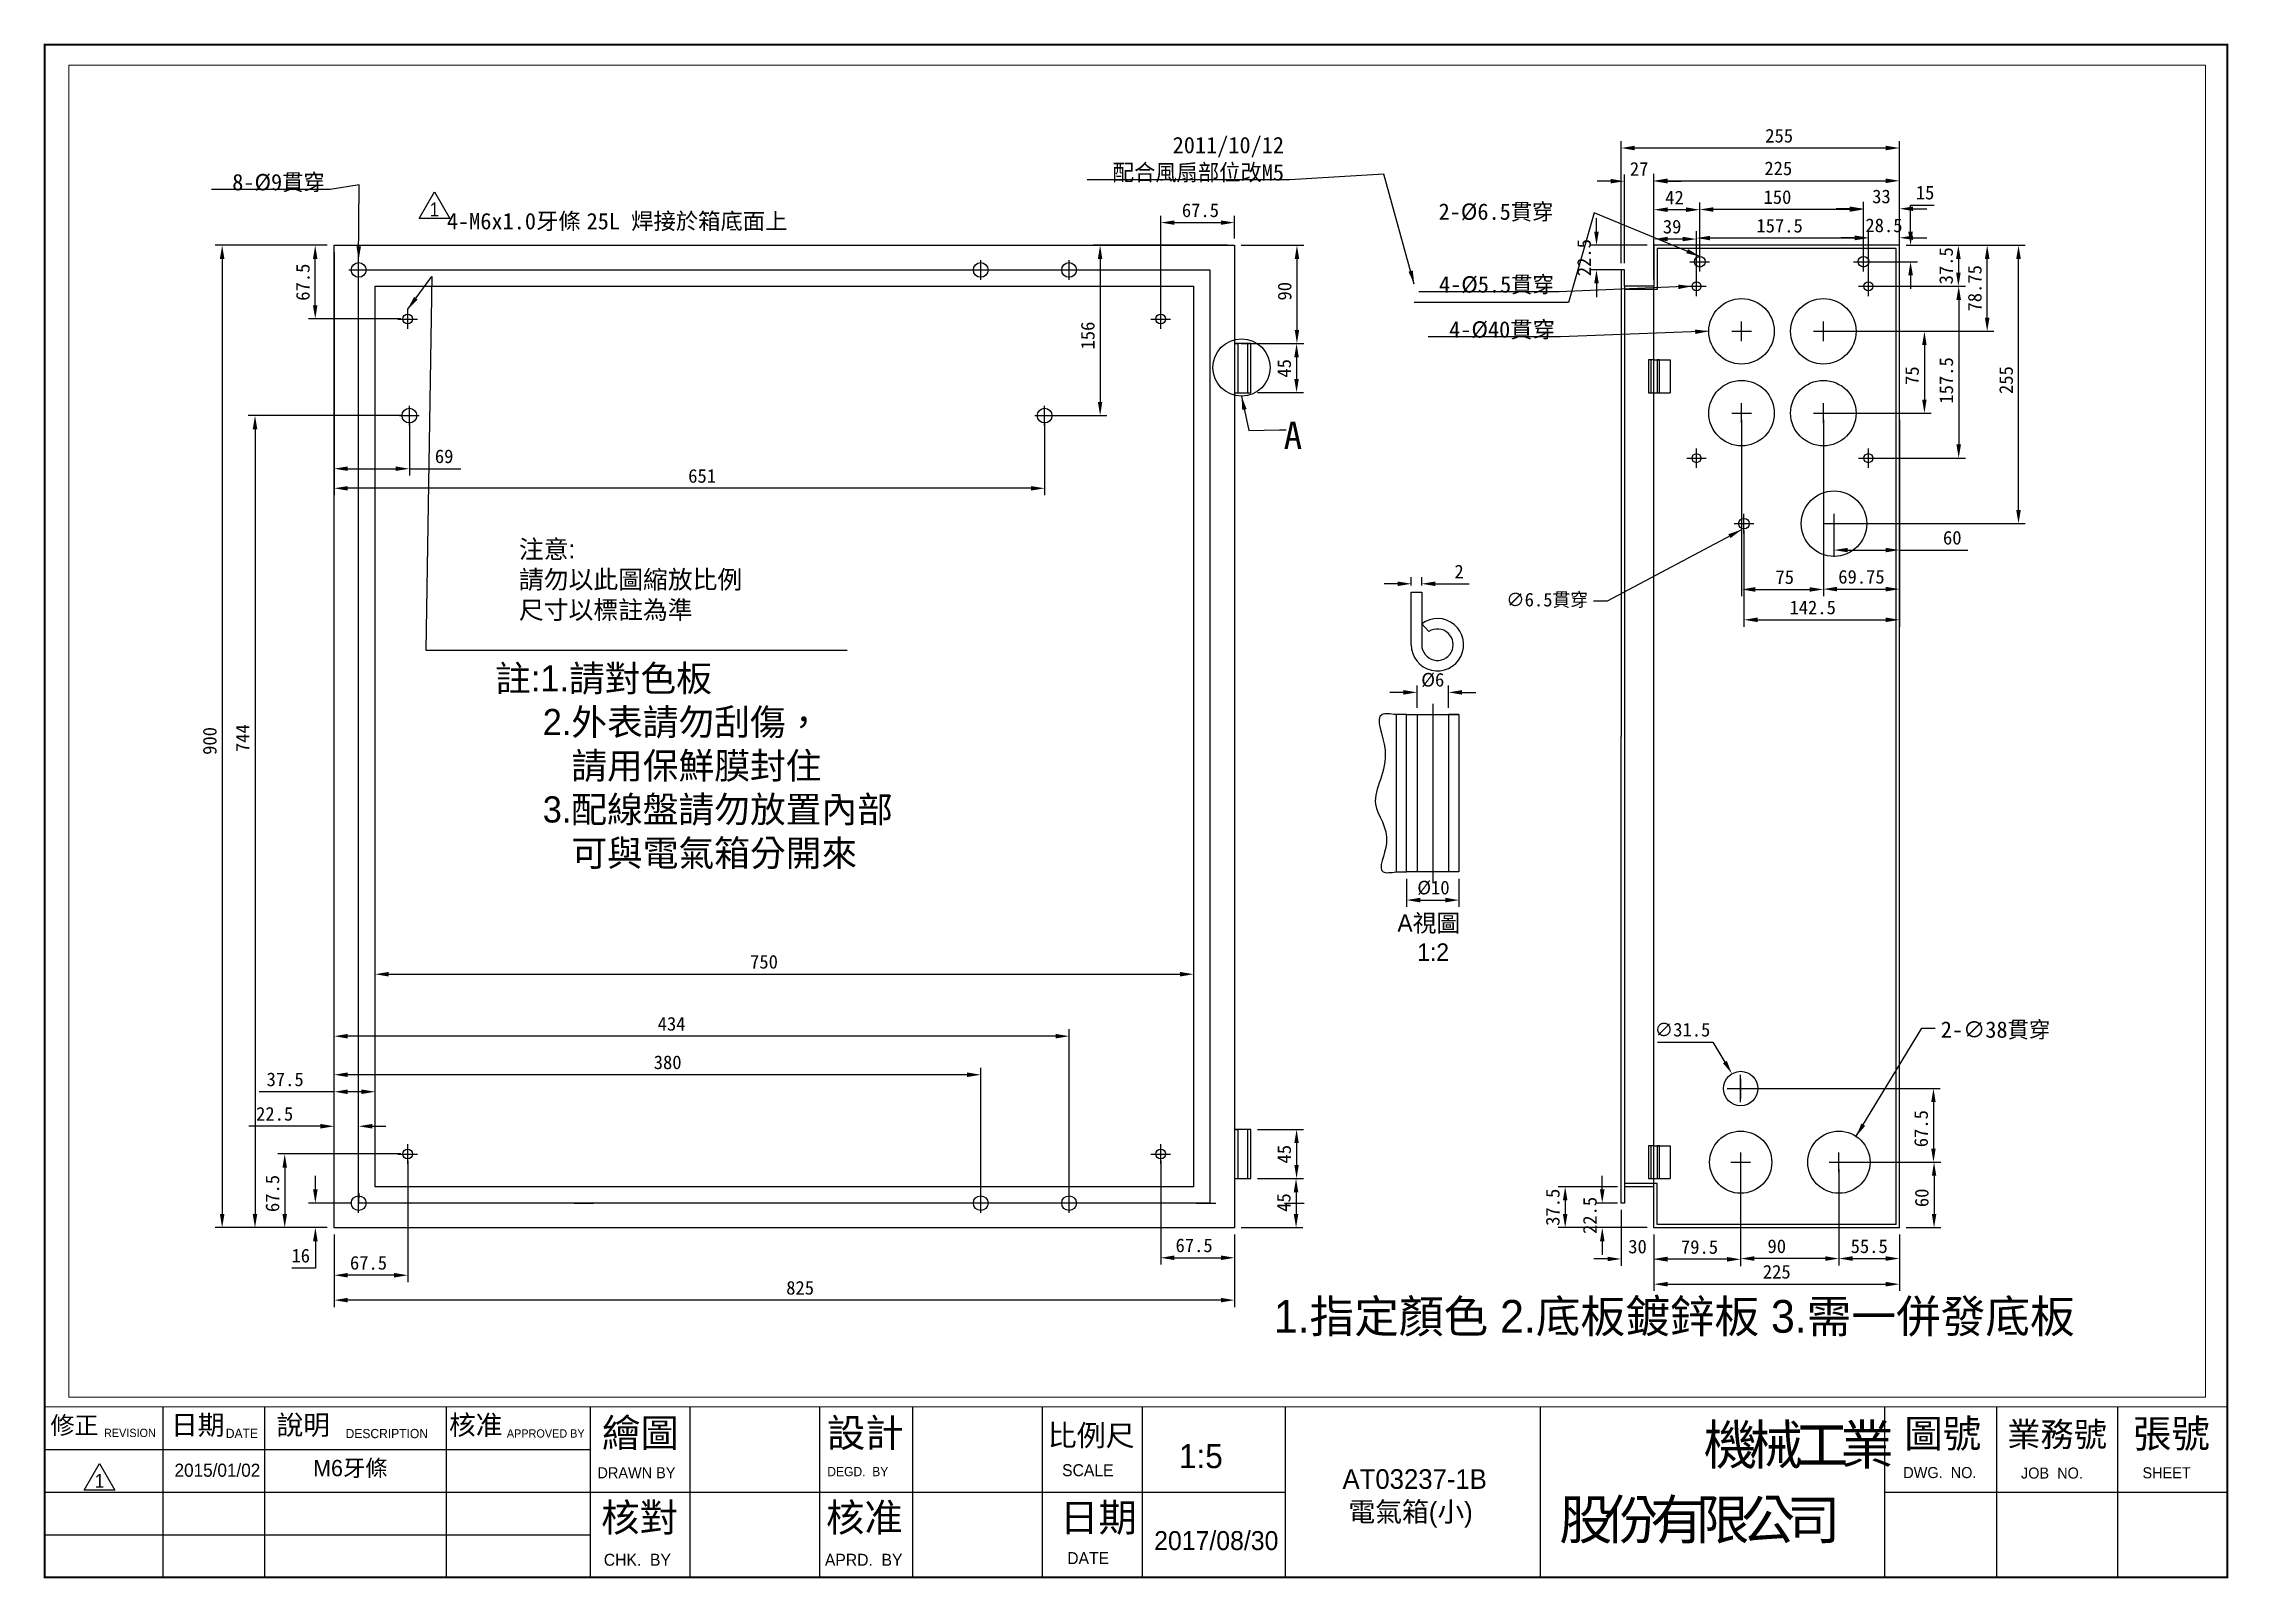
# Paper-space layout 'A3' of a CAD drawing. Header units: millimetres. Extents: x 0 to 400, y 0 to 281.
# The model-space entities are those that its viewports show. They can reach past a viewport. Long polylines and large blocks are cut down to what shows.
import ezdxf

# ---------------------------------------------------------------- set-up
doc = ezdxf.new("R2010")
doc.units = ezdxf.units.MM
doc.header["$LTSCALE"] = 0.5
doc.header["$PDMODE"] = 3
doc.linetypes.add('CENTER', pattern=[50.8, 31.75, -6.35, 6.35, -6.35])
doc.linetypes.add('SLD-Solid', pattern=[0])
for name, color, linetype in [('BORDER', 9, 'Continuous'), ('CEN', 2, 'CENTER'), ('DIM', 1, 'Continuous'), ('FORMAT', 7, 'SLD-Solid'), ('STR', 4, 'Continuous'), ('TXT', 3, 'Continuous'), ('VPORTS', 30, 'Continuous')]:
    doc.layers.add(name, color=color, linetype=linetype)
doc.styles.add('SLDTEXTSTYLE0', font='GOTHIC.TTF', dxfattribs={"width": 0.913})
doc.dimstyles.new('ISO-25-A', dxfattribs={"dimscale": 0, "dimtxt": 2.5, "dimasz": 2.5, "dimexe": 1.25, "dimexo": 1.25, "dimgap": 1, "dimtad": 1, "dimtoh": 1, "dimdsep": 46, "dimtxsty": 'Standard', "dimcen": 2.5, "dimclrt": 7, "dimadec": 1, "dimazin": 2, "dimtfac": 1, "dimtofl": 0, "dimtmove": 0, "dimatfit": 3, "dimfxl": 1, "dimarcsym": 0})

psp = doc.layouts.new('A3')

# ---------------------------------------------------------------- texts
at = {"layer": 'BORDER', "color": 3, "attachment_point": 1}
for s, width, heights, insert, char_height in [('{\\fPMingLiU|b0|i0|c136|p18;1:5}', 86.113, [0], (207.86, 24.43), 4.4243), ('\\pi115.02;{\\fPMingLiU|b0|i0|c136|p18;AT03237-1B\\P\\pi116.1;電氣箱(小)}', 256.521, [101.5], (122.83, 19.81), 3.6), ('{\\fPMingLiU|b0|i0|c136|p18;2017/08/30}', 200.1675, [0], (203.33, 8.47), 3.4768)]:
    psp.add_mtext_dynamic_manual_height_columns(s, width=width, gutter_width=12.5, heights=heights, dxfattribs=dict(at, insert=insert, char_height=char_height))
at = {"layer": 'BORDER', "attachment_point": 1}
for s, insert, char_height in [('{\\fPMingLiU|b0|i0|c136|p18;2015/01/02}', (23.8, 20.83), 2.4), ('{\\fPMingLiU|b0|i0|c136|p18;M6牙條}', (49.21, 21.52), 3)]:
    psp.add_mtext_dynamic_manual_height_columns(s, width=337.356, gutter_width=12.5, heights=[0], dxfattribs=dict(at, insert=insert, char_height=char_height))
at = {"layer": 'TXT', "insert": (225.26, 50.82), "char_height": 6, "attachment_point": 1}
psp.add_mtext_dynamic_manual_height_columns('{\\fPMingLiU|b0|i0|c136|p18;1.指定顏色 2.底板鍍鋅板 3.需一併發底板  }', width=1298.784, gutter_width=12.5, heights=[64.36], dxfattribs=at)

msp = doc.modelspace()

# ---------------------------------------------------------------- texts
at = {"layer": 'DIM', "color": 3, "insert": (2917.811, 894.33), "char_height": 12.5, "attachment_point": 9}
msp.add_mtext('∅6.5貫穿', dxfattribs=at)
at = {"layer": 'TXT'}
for s, insert, char_height, width, attachment_point in [('2011/10/12\\P配合風扇部位改M5', (2639.284, 1284.206), 15, 426.91968, 9), ('8-%%c9貫穿', (1760.28, 1275.277), 15, 142.16631, 9), ('2-%%c6.5貫穿', (2886.078, 1264.966), 15, 140.11586, 3), ('4-M6x1.0{\\fPMingLiU|b0|i0|c136|p18;牙條 }25L {\\fPMingLiU|b0|i0|c136|p18;焊接於箱底面上}', (1872.24, 1256.24), 15, 616.6891, 1), ('4-%%c5.5貫穿', (2886.453, 1181.573), 15, 155.70326, 9), ('4-%%C40{\\fPMingLiU|b0|i0|c136|p18;貫穿}', (2887.487, 1140.323), 15, 166.0527, 9), ('A', (2638.936, 1064.986), 25, 8, 1), ('2-∅38貫穿', (3241.073, 515.592), 15, 154.82723, 1)]:
    msp.add_mtext(s, dxfattribs=dict(at, insert=insert, char_height=char_height, width=width, attachment_point=attachment_point))
at = {"layer": 'TXT', "attachment_point": 1}
for s, width, gutter_width, heights, insert, char_height in [('{\\fPMingLiU|b0|i0|c136|p18;注意:\\P請勿以此圖縮放比例\\P尺寸以標註為準}', 541.45484, 71.724, [159.037], (1938.24, 956.513), 16.66667), ('\\pi36.38,t212.38,228.38;{\\fPMingLiU|b0|i0|c136|p18;A視圖\\P\\pi54.578,t230.58,246.58;1:2}', 134.73678, 12.5, [137.537], (2706.785, 613.719), 16)]:
    msp.add_mtext_dynamic_manual_height_columns(s, width=width, gutter_width=gutter_width, heights=heights, dxfattribs=dict(at, insert=insert, char_height=char_height))
at = {"layer": 'TXT', "color": 1, "insert": (1916.447, 841.807), "char_height": 24, "attachment_point": 1}
msp.add_mtext_dynamic_manual_height_columns('{\\fPMingLiU|b0|i0|c136|p18;註:1.請對色板\\P     2.外表請勿刮傷，\\P        請用保鮮膜封住\\P     3.配線盤請勿放置內部\\P        可與電氣箱分開來}', width=532.25715, gutter_width=12.5, heights=[272.913], dxfattribs=at)

# ---------------------------------------------------------------- blocks, each defined once
blk = doc.blocks.new('A4BLK')
for p, q in [((21.67, 31.22), (21.67, 0)), ((40.26, 31.22), (40.26, 0)), ((73.56, 31.22), (73.56, 0)), ((99.94, 31.22), (99.94, 0)), ((118.26, 31.22), (118.26, 0)), ((141.99, 31.22), (141.99, 0)), ((159.05, 31.22), (159.05, 0)), ((182.78, 31.22), (182.78, 0)), ((201.1, 31.22), (201.1, 0)), ((227.33, 31.22), (227.33, 0)), ((274.04, 31.22), (274.04, 0)), ((337.2, 31.22), (337.2, 0)), ((357.7, 31.22), (357.7, 0)), ((379.84, 31.22), (379.84, 0)), ((0, 23.41), (99.94, 23.41)), ((0, 15.61), (227.33, 15.61)), ((337.2, 15.61), (400, 15.61)), ((0, 7.8), (99.94, 7.8)), ((0, 0), (400, 0))]:
    blk.add_line(p, q)
at = {"const_width": 0.354}
blk.add_lwpolyline([(0, 0), (400, 0), (400, 280.83), (0, 280.83)], close=True, dxfattribs=at)
blk.add_lwpolyline([(0, 0), (400, 0), (400, 280.83), (0, 280.83)], close=True)
at = {"const_width": 0.177}
blk.add_lwpolyline([(0, 31.22), (400, 31.22)], dxfattribs=at)
at = {"color": 3, "attachment_point": 1}
for s, width, insert, char_height in [('{\\fPMingLiU|b0|i0|c136|p18;修正}', 86.113, (1.06, 29.47), 3.227), ('{\\fPMingLiU|b0|i0|c136|p18;日期}', 86.113, (23.17, 29.71), 3.5856), ('{\\fPMingLiU|b0|i0|c136|p18;說明}', 86.113, (42.51, 29.71), 3.5856), ('{\\fPMingLiU|b0|i0|c136|p18;核准}', 86.113, (74.11, 29.71), 3.5856), ('{\\fPMingLiU|b0|i0|c136|p18;繪圖}', 86.113, (102.14, 29.05), 5.1632), ('{\\fPMingLiU|b0|i0|c136|p18;設計}', 86.113, (143.35, 29.05), 5.1632), ('{\\fPMingLiU|b0|i0|c136|p18;比例尺}', 86.113, (183.83, 27.96), 3.8875), ('{\\fPMingLiU|b0|i0|c136|p18;\\T0.75;            機械工業}', 302.8554, (277.35, 27.9), 7.197), ('{\\fPMingLiU|b0|i0|c136|p18;圖號}', 86.113, (340.8, 28.92), 5.1632), ('{\\fPMingLiU|b0|i0|c136|p18;業務號}', 86.113, (359.64, 28.42), 4.4729), ('{\\fPMingLiU|b0|i0|c136|p18;張號}', 86.113, (382.71, 28.92), 5.1632), ('{\\fPMingLiU|b0|i0|c136|p18;REVISION}', 86.113, (10.87, 27.23), 1.5207), ('{\\fPMingLiU|b0|i0|c136|p18;DATE}', 86.113, (33.2, 27.22), 1.6897), ('{\\fPMingLiU|b0|i0|c136|p18;DESCRIPTION}', 86.113, (55.15, 27.19), 1.6897), ('{\\fPMingLiU|b0|i0|c136|p18;APPROVED BY}', 86.113, (84.7, 27.12), 1.5207), ('{\\fPMingLiU|b0|i0|c136|p18;DRAWN BY}', 86.113, (101.31, 20.17), 2.0276), ('{\\fPMingLiU|b0|i0|c136|p18;DEGD.  BY}', 86.113, (143.43, 20.22), 1.6897), ('{\\fPMingLiU|b0|i0|c136|p18;SCALE}', 86.113, (186.46, 20.73), 2.1966), ('{\\fPMingLiU|b0|i0|c136|p18;DWG.  NO.}', 86.113, (340.61, 20.21), 2.0276), ('{\\fPMingLiU|b0|i0|c136|p18;JOB  NO.}', 86.113, (362.18, 20.12), 2.0276), ('{\\fPMingLiU|b0|i0|c136|p18;SHEET}', 86.113, (384.45, 20.17), 2.0276), ('{\\fPMingLiU|b0|i0|c136|p18;核對}', 86.113, (101.98, 13.54), 5.1632), ('{\\fPMingLiU|b0|i0|c136|p18;核准}', 86.113, (143.19, 13.54), 5.1632), ('{\\fPMingLiU|b0|i0|c136|p18;日期}', 86.113, (186.07, 13.54), 5.1632), ('{\\fPMingLiU|b0|i0|c136|p18;\\T0.75;股份有限公司}', 246.7319, (277.55, 14.17), 7.197), ('{\\fPMingLiU|b0|i0|c136|p18;CHK.  BY}', 86.113, (102.47, 4.32), 2.1966), ('{\\fPMingLiU|b0|i0|c136|p18;APRD.  BY}', 86.113, (142.99, 4.31), 2.1966), ('{\\fPMingLiU|b0|i0|c136|p18;DATE}', 86.113, (187.4, 4.62), 2.1966)]:
    blk.add_mtext_dynamic_manual_height_columns(s, width=width, gutter_width=12.5, heights=[0], dxfattribs=dict(at, insert=insert, char_height=char_height))
blk = doc.blocks.new('SW_NOTE_0')
at = {"layer": 'FORMAT'}
for p, q in [((-4.7, 0.7), (2.3, 12.9)), ((2.3, 12.9), (9.4, 0.7)), ((9.4, 0.7), (-4.7, 0.7))]:
    blk.add_line(p, q, dxfattribs=at)
at = {"layer": 'FORMAT', "insert": (2.3, 8.1), "char_height": 6.35, "attachment_point": 2, "style": 'SLDTEXTSTYLE0'}
blk.add_mtext('1', dxfattribs=at)
blk = doc.blocks.new('*D76')
at = {"layer": 'Defpoints', "color": 0, "transparency": 16777216}
for p in [(2608.9, 371.6), (2593.9, 326.6), (2650.3, 326.6)]:
    blk.add_point(p, dxfattribs=at)
at = {"layer": 'DIM', "color": 0, "lineweight": -2, "transparency": 16777216}
for p, q in [((2615.1, 371.6), (2656.6, 371.6)), ((2650.3, 359.1), (2650.3, 339.1)), ((2600.1, 326.6), (2656.6, 326.6))]:
    blk.add_line(p, q, dxfattribs=at)
at = {"layer": 'DIM', "color": 0, "transparency": 16777216}
for points in [[(2648.2, 359.1), (2652.4, 359.1), (2650.3, 371.6)], [(2648.2, 339.1), (2652.4, 339.1), (2650.3, 326.6)]]:
    blk.add_solid(points, dxfattribs=at)
at = {"layer": 'DIM', "color": 7, "transparency": 16777216, "insert": (2639.1, 349.6), "char_height": 12.5, "attachment_point": 5, "rotation": 90}
blk.add_mtext('45', dxfattribs=at)
blk = doc.blocks.new('*D77')
at = {"layer": 'Defpoints', "color": 0, "transparency": 16777216}
for p in [(2608.9, 416.6), (2608.9, 371.6), (2650.8, 371.6)]:
    blk.add_point(p, dxfattribs=at)
at = {"layer": 'DIM', "color": 0, "lineweight": -2, "transparency": 16777216}
for p, q in [((2615.1, 416.6), (2657, 416.6)), ((2650.8, 404.1), (2650.8, 384.1)), ((2615.1, 371.6), (2657, 371.6))]:
    blk.add_line(p, q, dxfattribs=at)
at = {"layer": 'DIM', "color": 0, "transparency": 16777216}
for points in [[(2648.7, 404.1), (2652.8, 404.1), (2650.8, 416.6)], [(2648.7, 384.1), (2652.8, 384.1), (2650.8, 371.6)]]:
    blk.add_solid(points, dxfattribs=at)
at = {"layer": 'DIM', "color": 7, "transparency": 16777216, "insert": (2639.5, 393.9), "char_height": 12.5, "attachment_point": 5, "rotation": 90}
blk.add_mtext('45', dxfattribs=at)
blk = doc.blocks.new('*D78')
at = {"layer": 'Defpoints', "color": 0, "transparency": 16777216}
for p in [(2608.9, 1136.6), (2608.9, 1091.6), (2650.8, 1091.6)]:
    blk.add_point(p, dxfattribs=at)
at = {"layer": 'DIM', "color": 0, "lineweight": -2, "transparency": 16777216}
for p, q in [((2615.1, 1136.6), (2657, 1136.6)), ((2650.8, 1124.1), (2650.8, 1104.1)), ((2615.1, 1091.6), (2657, 1091.6))]:
    blk.add_line(p, q, dxfattribs=at)
at = {"layer": 'DIM', "color": 0, "transparency": 16777216}
for points in [[(2648.7, 1124.1), (2652.8, 1124.1), (2650.8, 1136.6)], [(2648.7, 1104.1), (2652.8, 1104.1), (2650.8, 1091.6)]]:
    blk.add_solid(points, dxfattribs=at)
at = {"layer": 'DIM', "color": 7, "transparency": 16777216, "insert": (2639.5, 1113.9), "char_height": 12.5, "attachment_point": 5, "rotation": 90}
blk.add_mtext('45', dxfattribs=at)
blk = doc.blocks.new('*D79')
at = {"layer": 'Defpoints', "color": 0, "transparency": 16777216}
for p in [(2593.9, 1226.6), (2593.9, 1136.6), (2651.1, 1136.6)]:
    blk.add_point(p, dxfattribs=at)
at = {"layer": 'DIM', "color": 0, "lineweight": -2, "transparency": 16777216}
for p, q in [((2600.1, 1226.6), (2657.4, 1226.6)), ((2651.1, 1214.1), (2651.1, 1149.1)), ((2600.1, 1136.6), (2657.4, 1136.6))]:
    blk.add_line(p, q, dxfattribs=at)
at = {"layer": 'DIM', "color": 0, "transparency": 16777216}
for points in [[(2649.1, 1214.1), (2653.2, 1214.1), (2651.1, 1226.6)], [(2649.1, 1149.1), (2653.2, 1149.1), (2651.1, 1136.6)]]:
    blk.add_solid(points, dxfattribs=at)
at = {"layer": 'DIM', "color": 7, "transparency": 16777216, "insert": (2639.9, 1184.5), "char_height": 12.5, "attachment_point": 5, "rotation": 90}
blk.add_mtext('90', dxfattribs=at)
blk = doc.blocks.new('*D80')
at = {"layer": 'Defpoints', "color": 0, "transparency": 16777216}
for p in [(1751.7, 349.1), (1791.4, 349.1), (1768.9, 326.6)]:
    blk.add_point(p, dxfattribs=at)
at = {"layer": 'DIM', "color": 0, "lineweight": -2, "transparency": 16777216}
for p, q in [((1751.7, 361.6), (1751.7, 374.1)), ((1785.1, 349.1), (1745.4, 349.1)), ((1762.6, 326.6), (1745.4, 326.6)), ((1751.7, 314.1), (1751.7, 289.6)), ((1751.7, 289.6), (1730, 289.6))]:
    blk.add_line(p, q, dxfattribs=at)
at = {"layer": 'DIM', "color": 0, "transparency": 16777216}
for points in [[(1749.6, 361.6), (1753.8, 361.6), (1751.7, 349.1)], [(1749.6, 314.1), (1753.8, 314.1), (1751.7, 326.6)]]:
    blk.add_solid(points, dxfattribs=at)
at = {"layer": 'DIM', "color": 7, "transparency": 16777216, "insert": (1738.3, 300.9), "char_height": 12.5, "attachment_point": 5}
blk.add_mtext('16', dxfattribs=at)
blk = doc.blocks.new('*D81')
at = {"layer": 'Defpoints', "color": 0, "transparency": 16777216}
for p in [(1836.4, 394.1), (1768.9, 326.6), (1768.9, 283)]:
    blk.add_point(p, dxfattribs=at)
at = {"layer": 'DIM', "color": 0, "lineweight": -2, "transparency": 16777216}
for p, q in [((1836.4, 387.8), (1836.4, 276.8)), ((1768.9, 320.3), (1768.9, 276.8)), ((1823.9, 283), (1781.4, 283))]:
    blk.add_line(p, q, dxfattribs=at)
at = {"layer": 'DIM', "color": 0, "transparency": 16777216}
for points in [[(1781.4, 285.1), (1781.4, 280.9), (1768.9, 283)], [(1823.9, 285.1), (1823.9, 280.9), (1836.4, 283)]]:
    blk.add_solid(points, dxfattribs=at)
at = {"layer": 'DIM', "color": 7, "transparency": 16777216, "insert": (1800.4, 294.3), "char_height": 12.5, "attachment_point": 5}
blk.add_mtext('67.5', dxfattribs=at)
blk = doc.blocks.new('*D59')
at = {"layer": 'Defpoints', "color": 0, "transparency": 16777216}
for p in [(1836.4, 394.1), (1723.6, 326.6), (1768.9, 326.6)]:
    blk.add_point(p, dxfattribs=at)
at = {"layer": 'DIM', "color": 0, "lineweight": -2, "transparency": 16777216}
for p, q in [((1830.1, 394.1), (1717.4, 394.1)), ((1723.6, 381.6), (1723.6, 339.1)), ((1762.6, 326.6), (1717.4, 326.6))]:
    blk.add_line(p, q, dxfattribs=at)
at = {"layer": 'DIM', "color": 0, "transparency": 16777216}
for points in [[(1721.6, 381.6), (1725.7, 381.6), (1723.6, 394.1)], [(1721.6, 339.1), (1725.7, 339.1), (1723.6, 326.6)]]:
    blk.add_solid(points, dxfattribs=at)
at = {"layer": 'DIM', "color": 7, "transparency": 16777216, "insert": (1712.4, 357.9), "char_height": 12.5, "attachment_point": 5, "rotation": 90}
blk.add_mtext('67.5', dxfattribs=at)
blk = doc.blocks.new('*D60')
at = {"layer": 'Defpoints', "color": 0, "transparency": 16777216}
for p in [(1791.4, 419.5), (1768.9, 394.1), (1791.4, 394.1)]:
    blk.add_point(p, dxfattribs=at)
at = {"layer": 'DIM', "color": 0, "lineweight": -2, "transparency": 16777216}
for p, q in [((1756.4, 419.5), (1690.7, 419.5)), ((1803.9, 419.5), (1816.4, 419.5))]:
    blk.add_line(p, q, dxfattribs=at)
at = {"layer": 'DIM', "color": 0, "transparency": 16777216}
for points in [[(1756.4, 421.6), (1756.4, 417.4), (1768.9, 419.5)], [(1803.9, 421.6), (1803.9, 417.4), (1791.4, 419.5)]]:
    blk.add_solid(points, dxfattribs=at)
at = {"layer": 'DIM', "color": 7, "transparency": 16777216, "insert": (1714.4, 430.8), "char_height": 12.5, "attachment_point": 5}
blk.add_mtext('22.5', dxfattribs=at)
blk = doc.blocks.new('*D82')
at = {"layer": 'Defpoints', "color": 0, "transparency": 16777216}
for p in [(1768.9, 451.1), (1806.4, 364.1), (1768.9, 326.6)]:
    blk.add_point(p, dxfattribs=at)
at = {"layer": 'DIM', "color": 0, "lineweight": -2, "transparency": 16777216}
for p, q in [((1768.9, 451.1), (1700.3, 451.1)), ((1793.9, 451.1), (1781.4, 451.1))]:
    blk.add_line(p, q, dxfattribs=at)
at = {"layer": 'DIM', "color": 0, "transparency": 16777216}
for points in [[(1781.4, 453.2), (1781.4, 449), (1768.9, 451.1)], [(1793.9, 453.2), (1793.9, 449), (1806.4, 451.1)]]:
    blk.add_solid(points, dxfattribs=at)
at = {"layer": 'DIM', "color": 7, "transparency": 16777216, "insert": (1724, 462.4), "char_height": 12.5, "attachment_point": 5}
blk.add_mtext('37.5', dxfattribs=at)
blk = doc.blocks.new('*D83')
at = {"layer": 'Defpoints', "color": 0, "transparency": 16777216}
for p in [(1768.9, 466.7), (1768.9, 349.1), (2361.4, 349.1)]:
    blk.add_point(p, dxfattribs=at)
at = {"layer": 'DIM', "color": 0, "lineweight": -2, "transparency": 16777216}
for p, q in [((2348.9, 466.7), (1781.4, 466.7)), ((2361.4, 355.3), (2361.4, 473))]:
    blk.add_line(p, q, dxfattribs=at)
at = {"layer": 'DIM', "color": 0, "transparency": 16777216}
for points in [[(1781.4, 468.8), (1781.4, 464.6), (1768.9, 466.7)], [(2348.9, 468.8), (2348.9, 464.6), (2361.4, 466.7)]]:
    blk.add_solid(points, dxfattribs=at)
at = {"layer": 'DIM', "color": 7, "transparency": 16777216, "insert": (2074.5, 478), "char_height": 12.5, "attachment_point": 5}
blk.add_mtext('380', dxfattribs=at)
blk = doc.blocks.new('*D84')
at = {"layer": 'Defpoints', "color": 0, "transparency": 16777216}
for p in [(1768.9, 502), (1768.9, 349.1), (2442.4, 349.1)]:
    blk.add_point(p, dxfattribs=at)
at = {"layer": 'DIM', "color": 0, "lineweight": -2, "transparency": 16777216}
for p, q in [((2429.9, 502), (1781.4, 502)), ((2442.4, 355.3), (2442.4, 508.3))]:
    blk.add_line(p, q, dxfattribs=at)
at = {"layer": 'DIM', "color": 0, "transparency": 16777216}
for points in [[(1781.4, 504.1), (1781.4, 499.9), (1768.9, 502)], [(2429.9, 504.1), (2429.9, 499.9), (2442.4, 502)]]:
    blk.add_solid(points, dxfattribs=at)
at = {"layer": 'DIM', "color": 7, "transparency": 16777216, "insert": (2078.1, 513.3), "char_height": 12.5, "attachment_point": 5}
blk.add_mtext('434', dxfattribs=at)
blk = doc.blocks.new('*D85')
at = {"layer": 'Defpoints', "color": 0, "transparency": 16777216}
for p in [(2526.4, 394.1), (2593.9, 326.6), (2593.9, 299)]:
    blk.add_point(p, dxfattribs=at)
at = {"layer": 'DIM', "color": 0, "lineweight": -2, "transparency": 16777216}
for p, q in [((2526.4, 387.8), (2526.4, 292.8)), ((2593.9, 320.3), (2593.9, 292.8)), ((2538.9, 299), (2581.4, 299))]:
    blk.add_line(p, q, dxfattribs=at)
at = {"layer": 'DIM', "color": 0, "transparency": 16777216}
for points in [[(2538.9, 301.1), (2538.9, 296.9), (2526.4, 299)], [(2581.4, 301.1), (2581.4, 296.9), (2593.9, 299)]]:
    blk.add_solid(points, dxfattribs=at)
at = {"layer": 'DIM', "color": 7, "transparency": 16777216, "insert": (2556.9, 310.3), "char_height": 12.5, "attachment_point": 5}
blk.add_mtext('67.5', dxfattribs=at)
blk = doc.blocks.new('*D86')
at = {"layer": 'Defpoints', "color": 0, "transparency": 16777216}
for p in [(2556.4, 558.8), (1806.4, 364.1), (2556.4, 364.1)]:
    blk.add_point(p, dxfattribs=at)
at = {"layer": 'DIM', "color": 0, "lineweight": -2, "transparency": 16777216}
blk.add_line((1818.9, 558.8), (2543.9, 558.8), dxfattribs=at)
at = {"layer": 'DIM', "color": 0, "transparency": 16777216}
for points in [[(1818.9, 560.9), (1818.9, 556.7), (1806.4, 558.8)], [(2543.9, 560.9), (2543.9, 556.7), (2556.4, 558.8)]]:
    blk.add_solid(points, dxfattribs=at)
at = {"layer": 'DIM', "color": 7, "transparency": 16777216, "insert": (2162.8, 570.1), "char_height": 12.5, "attachment_point": 5}
blk.add_mtext('750', dxfattribs=at)
blk = doc.blocks.new('*D87')
at = {"layer": 'Defpoints', "color": 0, "transparency": 16777216}
for p in [(1768.9, 1226.6), (1837.9, 1070.6), (1768.9, 1021.9)]:
    blk.add_point(p, dxfattribs=at)
at = {"layer": 'DIM', "color": 0, "lineweight": -2, "transparency": 16777216}
for p, q in [((1768.9, 1220.3), (1768.9, 1015.7)), ((1837.9, 1064.3), (1837.9, 1015.7)), ((1781.4, 1021.9), (1825.4, 1021.9)), ((1837.9, 1021.9), (1885.1, 1021.9))]:
    blk.add_line(p, q, dxfattribs=at)
at = {"layer": 'DIM', "color": 0, "transparency": 16777216}
for points in [[(1781.4, 1024), (1781.4, 1019.9), (1768.9, 1021.9)], [(1825.4, 1024), (1825.4, 1019.9), (1837.9, 1021.9)]]:
    blk.add_solid(points, dxfattribs=at)
at = {"layer": 'DIM', "color": 7, "transparency": 16777216, "insert": (1869.7, 1033.2), "char_height": 12.5, "attachment_point": 5}
blk.add_mtext('69', dxfattribs=at)
blk = doc.blocks.new('*D88')
at = {"layer": 'Defpoints', "color": 0, "transparency": 16777216}
for p in [(1768.9, 1070.6), (2419.9, 1070.6), (1768.9, 1004)]:
    blk.add_point(p, dxfattribs=at)
at = {"layer": 'DIM', "color": 0, "lineweight": -2, "transparency": 16777216}
for p, q in [((1768.9, 1064.3), (1768.9, 997.7)), ((2419.9, 1064.3), (2419.9, 997.7)), ((2407.4, 1004), (1781.4, 1004))]:
    blk.add_line(p, q, dxfattribs=at)
at = {"layer": 'DIM', "color": 0, "transparency": 16777216}
for points in [[(1781.4, 1006), (1781.4, 1001.9), (1768.9, 1004)], [(2407.4, 1006), (2407.4, 1001.9), (2419.9, 1004)]]:
    blk.add_solid(points, dxfattribs=at)
at = {"layer": 'DIM', "color": 7, "transparency": 16777216, "insert": (2106.1, 1015.2), "char_height": 12.5, "attachment_point": 5}
blk.add_mtext('651', dxfattribs=at)
blk = doc.blocks.new('*D61')
at = {"layer": 'Defpoints', "color": 0, "transparency": 16777216}
for p in [(1837.9, 1070.6), (1696.4, 326.6), (1768.9, 326.6)]:
    blk.add_point(p, dxfattribs=at)
at = {"layer": 'DIM', "color": 0, "lineweight": -2, "transparency": 16777216}
for p, q in [((1831.6, 1070.6), (1690.1, 1070.6)), ((1696.4, 1058.1), (1696.4, 339.1)), ((1762.6, 326.6), (1690.1, 326.6))]:
    blk.add_line(p, q, dxfattribs=at)
at = {"layer": 'DIM', "color": 0, "transparency": 16777216}
for points in [[(1694.3, 1058.1), (1698.5, 1058.1), (1696.4, 1070.6)], [(1694.3, 339.1), (1698.5, 339.1), (1696.4, 326.6)]]:
    blk.add_solid(points, dxfattribs=at)
at = {"layer": 'DIM', "color": 7, "transparency": 16777216, "insert": (1685.1, 775), "char_height": 12.5, "attachment_point": 5, "rotation": 90}
blk.add_mtext('744', dxfattribs=at)
blk = doc.blocks.new('*D89')
at = {"layer": 'Defpoints', "color": 0, "transparency": 16777216}
for p in [(1751.6, 1226.6), (1768.9, 1226.6), (1836.4, 1159.1)]:
    blk.add_point(p, dxfattribs=at)
at = {"layer": 'DIM', "color": 0, "lineweight": -2, "transparency": 16777216}
for p, q in [((1762.6, 1226.6), (1745.3, 1226.6)), ((1751.6, 1171.6), (1751.6, 1214.1)), ((1830.1, 1159.1), (1745.3, 1159.1))]:
    blk.add_line(p, q, dxfattribs=at)
at = {"layer": 'DIM', "color": 0, "transparency": 16777216}
for points in [[(1749.5, 1214.1), (1753.6, 1214.1), (1751.6, 1226.6)], [(1749.5, 1171.6), (1753.6, 1171.6), (1751.6, 1159.1)]]:
    blk.add_solid(points, dxfattribs=at)
at = {"layer": 'DIM', "color": 7, "transparency": 16777216, "insert": (1740.3, 1192.8), "char_height": 12.5, "attachment_point": 5, "rotation": 90}
blk.add_mtext('67.5', dxfattribs=at)
blk = doc.blocks.new('*D62')
at = {"layer": 'Defpoints', "color": 0, "transparency": 16777216}
for p in [(1768.9, 1226.6), (1666.3, 326.6), (1768.9, 326.6)]:
    blk.add_point(p, dxfattribs=at)
at = {"layer": 'DIM', "color": 0, "lineweight": -2, "transparency": 16777216}
for p, q in [((1762.6, 1226.6), (1660, 1226.6)), ((1666.3, 1214.1), (1666.3, 339.1)), ((1762.6, 326.6), (1660, 326.6))]:
    blk.add_line(p, q, dxfattribs=at)
at = {"layer": 'DIM', "color": 0, "transparency": 16777216}
for points in [[(1664.2, 1214.1), (1668.4, 1214.1), (1666.3, 1226.6)], [(1664.2, 339.1), (1668.4, 339.1), (1666.3, 326.6)]]:
    blk.add_solid(points, dxfattribs=at)
at = {"layer": 'DIM', "color": 7, "transparency": 16777216, "insert": (1655, 772.5), "char_height": 12.5, "attachment_point": 5, "rotation": 90}
blk.add_mtext('900', dxfattribs=at)
blk = doc.blocks.new('*D63')
at = {"layer": 'Defpoints', "color": 0, "transparency": 16777216}
for p in [(2593.9, 1226.6), (2419.9, 1070.6), (2470.8, 1070.6)]:
    blk.add_point(p, dxfattribs=at)
at = {"layer": 'DIM', "color": 0, "lineweight": -2, "transparency": 16777216}
for p, q in [((2587.6, 1226.6), (2464.5, 1226.6)), ((2470.8, 1214.1), (2470.8, 1083.1)), ((2426.1, 1070.6), (2477, 1070.6))]:
    blk.add_line(p, q, dxfattribs=at)
at = {"layer": 'DIM', "color": 0, "transparency": 16777216}
for points in [[(2468.7, 1214.1), (2472.8, 1214.1), (2470.8, 1226.6)], [(2468.7, 1083.1), (2472.8, 1083.1), (2470.8, 1070.6)]]:
    blk.add_solid(points, dxfattribs=at)
at = {"layer": 'DIM', "color": 7, "transparency": 16777216, "insert": (2459.5, 1143.9), "char_height": 12.5, "attachment_point": 5, "rotation": 90}
blk.add_mtext('156', dxfattribs=at)
blk = doc.blocks.new('*D90')
at = {"layer": 'Defpoints', "color": 0, "transparency": 16777216}
for p in [(2593.9, 1247.4), (2593.9, 1226.6), (2526.4, 1159.1)]:
    blk.add_point(p, dxfattribs=at)
at = {"layer": 'DIM', "color": 0, "lineweight": -2, "transparency": 16777216}
for p, q in [((2526.4, 1165.3), (2526.4, 1253.6)), ((2538.9, 1247.4), (2581.4, 1247.4)), ((2593.9, 1232.8), (2593.9, 1253.6))]:
    blk.add_line(p, q, dxfattribs=at)
at = {"layer": 'DIM', "color": 0, "transparency": 16777216}
for points in [[(2538.9, 1249.4), (2538.9, 1245.3), (2526.4, 1247.4)], [(2581.4, 1249.4), (2581.4, 1245.3), (2593.9, 1247.4)]]:
    blk.add_solid(points, dxfattribs=at)
at = {"layer": 'DIM', "color": 7, "transparency": 16777216, "insert": (2562.7, 1258.6), "char_height": 12.5, "attachment_point": 5}
blk.add_mtext('67.5', dxfattribs=at)
blk = doc.blocks.new('*D91')
at = {"layer": 'Defpoints', "color": 0, "transparency": 16777216}
for p in [(3203.2, 1233.5), (3174.7, 1189.1), (3203.2, 1189.1)]:
    blk.add_point(p, dxfattribs=at)
at = {"layer": 'DIM', "color": 0, "lineweight": -2, "transparency": 16777216}
for p, q in [((3162.2, 1233.5), (3149.7, 1233.5)), ((3174.7, 1195.3), (3174.7, 1239.8)), ((3203.2, 1195.3), (3203.2, 1239.8)), ((3215.7, 1233.5), (3228.2, 1233.5))]:
    blk.add_line(p, q, dxfattribs=at)
at = {"layer": 'DIM', "color": 0, "transparency": 16777216}
for points in [[(3162.2, 1235.6), (3162.2, 1231.5), (3174.7, 1233.5)], [(3215.7, 1235.6), (3215.7, 1231.5), (3203.2, 1233.5)]]:
    blk.add_solid(points, dxfattribs=at)
at = {"layer": 'DIM', "color": 7, "transparency": 16777216, "insert": (3189, 1244.8), "char_height": 12.5, "attachment_point": 5}
blk.add_mtext('28.5', dxfattribs=at)
blk = doc.blocks.new('*D92')
at = {"layer": 'Defpoints', "color": 0, "transparency": 16777216}
for p in [(3017.2, 1233.2), (3017.2, 1189.1), (3174.7, 1189.1)]:
    blk.add_point(p, dxfattribs=at)
at = {"layer": 'DIM', "color": 0, "lineweight": -2, "transparency": 16777216}
for p, q in [((3017.2, 1195.3), (3017.2, 1239.5)), ((3162.2, 1233.2), (3029.7, 1233.2)), ((3174.7, 1195.3), (3174.7, 1239.5))]:
    blk.add_line(p, q, dxfattribs=at)
at = {"layer": 'DIM', "color": 0, "transparency": 16777216}
for points in [[(3029.7, 1235.3), (3029.7, 1231.2), (3017.2, 1233.2)], [(3162.2, 1235.3), (3162.2, 1231.2), (3174.7, 1233.2)]]:
    blk.add_solid(points, dxfattribs=at)
at = {"layer": 'DIM', "color": 7, "transparency": 16777216, "insert": (3093.4, 1244.5), "char_height": 12.5, "attachment_point": 5}
blk.add_mtext('157.5', dxfattribs=at)
blk = doc.blocks.new('*D93')
at = {"layer": 'Defpoints', "color": 0, "transparency": 16777216}
for p in [(2978.2, 1232.3), (2978.2, 1189.1), (3017.2, 1189.1)]:
    blk.add_point(p, dxfattribs=at)
at = {"layer": 'DIM', "color": 0, "lineweight": -2, "transparency": 16777216}
for p, q in [((2978.2, 1195.3), (2978.2, 1238.6)), ((3004.7, 1232.3), (2990.7, 1232.3)), ((3017.2, 1195.3), (3017.2, 1238.6))]:
    blk.add_line(p, q, dxfattribs=at)
at = {"layer": 'DIM', "color": 0, "transparency": 16777216}
for points in [[(2990.7, 1234.4), (2990.7, 1230.3), (2978.2, 1232.3)], [(3004.7, 1234.4), (3004.7, 1230.3), (3017.2, 1232.3)]]:
    blk.add_solid(points, dxfattribs=at)
at = {"layer": 'DIM', "color": 7, "transparency": 16777216, "insert": (2994.9, 1243.6), "char_height": 12.5, "attachment_point": 5}
blk.add_mtext('39', dxfattribs=at)
blk = doc.blocks.new('*D94')
at = {"layer": 'Defpoints', "color": 0, "transparency": 16777216}
for p in [(3203.2, 1260.1), (3170.2, 1211.6), (3203.2, 1211.6)]:
    blk.add_point(p, dxfattribs=at)
at = {"layer": 'DIM', "color": 0, "lineweight": -2, "transparency": 16777216}
for p, q in [((3170.2, 1217.8), (3170.2, 1266.3)), ((3203.2, 1217.8), (3203.2, 1266.3)), ((3157.7, 1260.1), (3145.2, 1260.1)), ((3215.7, 1260.1), (3228.2, 1260.1))]:
    blk.add_line(p, q, dxfattribs=at)
at = {"layer": 'DIM', "color": 0, "transparency": 16777216}
for points in [[(3157.7, 1262.1), (3157.7, 1258), (3170.2, 1260.1)], [(3215.7, 1262.1), (3215.7, 1258), (3203.2, 1260.1)]]:
    blk.add_solid(points, dxfattribs=at)
at = {"layer": 'DIM', "color": 7, "transparency": 16777216, "insert": (3186.7, 1271.3), "char_height": 12.5, "attachment_point": 5}
blk.add_mtext('33', dxfattribs=at)
blk = doc.blocks.new('*D95')
at = {"layer": 'Defpoints', "color": 0, "transparency": 16777216}
for p in [(3020.2, 1259.4), (3020.2, 1211.6), (3170.2, 1211.6)]:
    blk.add_point(p, dxfattribs=at)
at = {"layer": 'DIM', "color": 0, "lineweight": -2, "transparency": 16777216}
for p, q in [((3020.2, 1217.8), (3020.2, 1265.7)), ((3170.2, 1217.8), (3170.2, 1265.7)), ((3157.7, 1259.4), (3032.7, 1259.4))]:
    blk.add_line(p, q, dxfattribs=at)
at = {"layer": 'DIM', "color": 0, "transparency": 16777216}
for points in [[(3032.7, 1261.5), (3032.7, 1257.3), (3020.2, 1259.4)], [(3157.7, 1261.5), (3157.7, 1257.3), (3170.2, 1259.4)]]:
    blk.add_solid(points, dxfattribs=at)
at = {"layer": 'DIM', "color": 7, "transparency": 16777216, "insert": (3091.4, 1270.7), "char_height": 12.5, "attachment_point": 5}
blk.add_mtext('150', dxfattribs=at)
blk = doc.blocks.new('*D64')
at = {"layer": 'Defpoints', "color": 0, "transparency": 16777216}
for p in [(2978.2, 1259.2), (2978.2, 1211.6), (3020.2, 1211.6)]:
    blk.add_point(p, dxfattribs=at)
at = {"layer": 'DIM', "color": 0, "lineweight": -2, "transparency": 16777216}
for p, q in [((2978.2, 1217.8), (2978.2, 1265.4)), ((3020.2, 1217.8), (3020.2, 1265.4)), ((3007.7, 1259.2), (2990.7, 1259.2))]:
    blk.add_line(p, q, dxfattribs=at)
at = {"layer": 'DIM', "color": 0, "transparency": 16777216}
for points in [[(2990.7, 1261.3), (2990.7, 1257.1), (2978.2, 1259.2)], [(3007.7, 1261.3), (3007.7, 1257.1), (3020.2, 1259.2)]]:
    blk.add_solid(points, dxfattribs=at)
at = {"layer": 'DIM', "color": 7, "transparency": 16777216, "insert": (2997.1, 1270.4), "char_height": 12.5, "attachment_point": 5}
blk.add_mtext('42', dxfattribs=at)
blk = doc.blocks.new('*D96')
at = {"layer": 'Defpoints', "color": 0, "transparency": 16777216}
for p in [(3203.2, 1285.7), (2978.2, 1226.6), (3203.2, 1226.6)]:
    blk.add_point(p, dxfattribs=at)
at = {"layer": 'DIM', "color": 0, "lineweight": -2, "transparency": 16777216}
for p, q in [((2978.2, 1232.8), (2978.2, 1292)), ((2990.7, 1285.7), (3190.7, 1285.7)), ((3203.2, 1232.8), (3203.2, 1292))]:
    blk.add_line(p, q, dxfattribs=at)
at = {"layer": 'DIM', "color": 0, "transparency": 16777216}
for points in [[(2990.7, 1287.8), (2990.7, 1283.6), (2978.2, 1285.7)], [(3190.7, 1287.8), (3190.7, 1283.6), (3203.2, 1285.7)]]:
    blk.add_solid(points, dxfattribs=at)
at = {"layer": 'DIM', "color": 7, "transparency": 16777216, "insert": (3092.2, 1297), "char_height": 12.5, "attachment_point": 5}
blk.add_mtext('225', dxfattribs=at)
blk = doc.blocks.new('*D97')
at = {"layer": 'Defpoints', "color": 0, "transparency": 16777216}
for p in [(2978.2, 1285.3), (2978.2, 1226.6), (2951.2, 1204.1)]:
    blk.add_point(p, dxfattribs=at)
at = {"layer": 'DIM', "color": 0, "lineweight": -2, "transparency": 16777216}
for p, q in [((2938.7, 1285.3), (2926.2, 1285.3)), ((2951.2, 1210.3), (2951.2, 1291.6)), ((2978.2, 1232.8), (2978.2, 1291.6)), ((2990.7, 1285.3), (3003.2, 1285.3))]:
    blk.add_line(p, q, dxfattribs=at)
at = {"layer": 'DIM', "color": 0, "transparency": 16777216}
for points in [[(2938.7, 1287.4), (2938.7, 1283.3), (2951.2, 1285.3)], [(2990.7, 1287.4), (2990.7, 1283.3), (2978.2, 1285.3)]]:
    blk.add_solid(points, dxfattribs=at)
at = {"layer": 'DIM', "color": 7, "transparency": 16777216, "insert": (2964.7, 1296.6), "char_height": 12.5, "attachment_point": 5}
blk.add_mtext('27', dxfattribs=at)
blk = doc.blocks.new('*D65')
at = {"layer": 'Defpoints', "color": 0, "transparency": 16777216}
for p in [(2978.2, 1226.6), (2925.6, 1204.1), (2954.3, 1204.1)]:
    blk.add_point(p, dxfattribs=at)
at = {"layer": 'DIM', "color": 0, "lineweight": -2, "transparency": 16777216}
for p, q in [((2925.6, 1239.1), (2925.6, 1251.6)), ((2972, 1226.6), (2919.3, 1226.6)), ((2948, 1204.1), (2919.3, 1204.1)), ((2925.6, 1191.6), (2925.6, 1179.1))]:
    blk.add_line(p, q, dxfattribs=at)
at = {"layer": 'DIM', "color": 0, "transparency": 16777216}
for points in [[(2923.5, 1239.1), (2927.7, 1239.1), (2925.6, 1226.6)], [(2923.5, 1191.6), (2927.7, 1191.6), (2925.6, 1204.1)]]:
    blk.add_solid(points, dxfattribs=at)
at = {"layer": 'DIM', "color": 7, "transparency": 16777216, "insert": (2914.3, 1215.3), "char_height": 12.5, "attachment_point": 5, "rotation": 90}
blk.add_mtext('22.5', dxfattribs=at)
blk = doc.blocks.new('*D66')
at = {"layer": 'Defpoints', "color": 0, "transparency": 16777216}
for p in [(3203.2, 1226.6), (3213.4, 1226.6), (3170.2, 1211.6)]:
    blk.add_point(p, dxfattribs=at)
at = {"layer": 'DIM', "color": 0, "lineweight": -2, "transparency": 16777216}
for p, q in [((3213.4, 1239.1), (3213.4, 1263.5)), ((3213.4, 1263.5), (3235.1, 1263.5)), ((3209.5, 1226.6), (3219.6, 1226.6)), ((3176.5, 1211.6), (3219.6, 1211.6)), ((3213.4, 1199.1), (3213.4, 1186.6))]:
    blk.add_line(p, q, dxfattribs=at)
at = {"layer": 'DIM', "color": 0, "transparency": 16777216}
for points in [[(3211.3, 1239.1), (3215.5, 1239.1), (3213.4, 1226.6)], [(3211.3, 1199.1), (3215.5, 1199.1), (3213.4, 1211.6)]]:
    blk.add_solid(points, dxfattribs=at)
at = {"layer": 'DIM', "color": 7, "transparency": 16777216, "insert": (3226.7, 1274.8), "char_height": 12.5, "attachment_point": 5}
blk.add_mtext('15', dxfattribs=at)
blk = doc.blocks.new('*D67')
at = {"layer": 'Defpoints', "color": 0, "transparency": 16777216}
for p in [(3203.2, 1226.6), (3174.7, 1189.1), (3257.2, 1189.1)]:
    blk.add_point(p, dxfattribs=at)
at = {"layer": 'DIM', "color": 0, "lineweight": -2, "transparency": 16777216}
for p, q in [((3209.5, 1226.6), (3263.5, 1226.6)), ((3257.2, 1214.1), (3257.2, 1201.6)), ((3181, 1189.1), (3263.5, 1189.1))]:
    blk.add_line(p, q, dxfattribs=at)
at = {"layer": 'DIM', "color": 0, "transparency": 16777216}
for points in [[(3255.1, 1214.1), (3259.3, 1214.1), (3257.2, 1226.6)], [(3255.1, 1201.6), (3259.3, 1201.6), (3257.2, 1189.1)]]:
    blk.add_solid(points, dxfattribs=at)
at = {"layer": 'DIM', "color": 7, "transparency": 16777216, "insert": (3246, 1207.8), "char_height": 12.5, "attachment_point": 5, "rotation": 90}
blk.add_mtext('37.5', dxfattribs=at)
blk = doc.blocks.new('*D98')
at = {"layer": 'Defpoints', "color": 0, "transparency": 16777216}
for p in [(3203.2, 1226.6), (3283.6, 1226.6), (3133.5, 1147.8)]:
    blk.add_point(p, dxfattribs=at)
at = {"layer": 'DIM', "color": 0, "lineweight": -2, "transparency": 16777216}
for p, q in [((3209.5, 1226.6), (3289.8, 1226.6)), ((3283.6, 1160.3), (3283.6, 1214.1)), ((3139.7, 1147.8), (3289.8, 1147.8))]:
    blk.add_line(p, q, dxfattribs=at)
at = {"layer": 'DIM', "color": 0, "transparency": 16777216}
for points in [[(3281.5, 1214.1), (3285.7, 1214.1), (3283.6, 1226.6)], [(3281.5, 1160.3), (3285.7, 1160.3), (3283.6, 1147.8)]]:
    blk.add_solid(points, dxfattribs=at)
at = {"layer": 'DIM', "color": 7, "transparency": 16777216, "insert": (3272.3, 1187.2), "char_height": 12.5, "attachment_point": 5, "rotation": 90}
blk.add_mtext('78.75', dxfattribs=at)
blk = doc.blocks.new('*D99')
at = {"layer": 'Defpoints', "color": 0, "transparency": 16777216}
for p in [(3174.7, 1189.1), (3174.7, 1031.6), (3257.5, 1031.6)]:
    blk.add_point(p, dxfattribs=at)
at = {"layer": 'DIM', "color": 0, "lineweight": -2, "transparency": 16777216}
for p, q in [((3181, 1189.1), (3263.7, 1189.1)), ((3257.5, 1176.6), (3257.5, 1044.1)), ((3181, 1031.6), (3263.7, 1031.6))]:
    blk.add_line(p, q, dxfattribs=at)
at = {"layer": 'DIM', "color": 0, "transparency": 16777216}
for points in [[(3255.4, 1176.6), (3259.6, 1176.6), (3257.5, 1189.1)], [(3255.4, 1044.1), (3259.6, 1044.1), (3257.5, 1031.6)]]:
    blk.add_solid(points, dxfattribs=at)
at = {"layer": 'DIM', "color": 7, "transparency": 16777216, "insert": (3246.2, 1102.8), "char_height": 12.5, "attachment_point": 5, "rotation": 90}
blk.add_mtext('157.5', dxfattribs=at)
blk = doc.blocks.new('*D100')
at = {"layer": 'Defpoints', "color": 0, "transparency": 16777216}
for p in [(3203.2, 1226.6), (3312.3, 1226.6), (3143.2, 971.6)]:
    blk.add_point(p, dxfattribs=at)
at = {"layer": 'DIM', "color": 0, "lineweight": -2, "transparency": 16777216}
for p, q in [((3209.5, 1226.6), (3318.5, 1226.6)), ((3312.3, 984.1), (3312.3, 1214.1)), ((3149.5, 971.6), (3318.5, 971.6))]:
    blk.add_line(p, q, dxfattribs=at)
at = {"layer": 'DIM', "color": 0, "transparency": 16777216}
for points in [[(3310.2, 1214.1), (3314.4, 1214.1), (3312.3, 1226.6)], [(3310.2, 984.1), (3314.4, 984.1), (3312.3, 971.6)]]:
    blk.add_solid(points, dxfattribs=at)
at = {"layer": 'DIM', "color": 7, "transparency": 16777216, "insert": (3301, 1103.1), "char_height": 12.5, "attachment_point": 5, "rotation": 90}
blk.add_mtext('255', dxfattribs=at)
blk = doc.blocks.new('*D101')
at = {"layer": 'Defpoints', "color": 0, "transparency": 16777216}
for p in [(3133.5, 1147.8), (3133.5, 1072.8), (3226.1, 1072.8)]:
    blk.add_point(p, dxfattribs=at)
at = {"layer": 'DIM', "color": 0, "lineweight": -2, "transparency": 16777216}
for p, q in [((3139.7, 1147.8), (3232.3, 1147.8)), ((3226.1, 1135.3), (3226.1, 1085.3)), ((3139.7, 1072.8), (3232.3, 1072.8))]:
    blk.add_line(p, q, dxfattribs=at)
at = {"layer": 'DIM', "color": 0, "transparency": 16777216}
for points in [[(3224, 1135.3), (3228.1, 1135.3), (3226.1, 1147.8)], [(3224, 1085.3), (3228.1, 1085.3), (3226.1, 1072.8)]]:
    blk.add_solid(points, dxfattribs=at)
at = {"layer": 'DIM', "color": 7, "transparency": 16777216, "insert": (3214.8, 1107.2), "char_height": 12.5, "attachment_point": 5, "rotation": 90}
blk.add_mtext('75', dxfattribs=at)
blk = doc.blocks.new('*D102')
at = {"layer": 'Defpoints', "color": 0, "transparency": 16777216}
for p in [(3058.5, 1072.8), (3133.5, 1072.8), (3133.5, 911.3)]:
    blk.add_point(p, dxfattribs=at)
at = {"layer": 'DIM', "color": 0, "lineweight": -2, "transparency": 16777216}
for p, q in [((3058.5, 1066.6), (3058.5, 905)), ((3133.5, 1066.6), (3133.5, 905)), ((3071, 911.3), (3121, 911.3))]:
    blk.add_line(p, q, dxfattribs=at)
at = {"layer": 'DIM', "color": 0, "transparency": 16777216}
for points in [[(3071, 913.4), (3071, 909.2), (3058.5, 911.3)], [(3121, 913.4), (3121, 909.2), (3133.5, 911.3)]]:
    blk.add_solid(points, dxfattribs=at)
at = {"layer": 'DIM', "color": 7, "transparency": 16777216, "insert": (3098.1, 922.5), "char_height": 12.5, "attachment_point": 5}
blk.add_mtext('75', dxfattribs=at)
blk = doc.blocks.new('*D68')
at = {"layer": 'Defpoints', "color": 0, "transparency": 16777216}
for p in [(3133.5, 1072.8), (3203.2, 1072.8), (3203.2, 911.6)]:
    blk.add_point(p, dxfattribs=at)
at = {"layer": 'DIM', "color": 0, "lineweight": -2, "transparency": 16777216}
for p, q in [((3133.5, 1066.6), (3133.5, 905.3)), ((3203.2, 1066.6), (3203.2, 905.3)), ((3146, 911.6), (3190.7, 911.6))]:
    blk.add_line(p, q, dxfattribs=at)
at = {"layer": 'DIM', "color": 0, "transparency": 16777216}
for points in [[(3146, 913.7), (3146, 909.5), (3133.5, 911.6)], [(3190.7, 913.7), (3190.7, 909.5), (3203.2, 911.6)]]:
    blk.add_solid(points, dxfattribs=at)
at = {"layer": 'DIM', "color": 7, "transparency": 16777216, "insert": (3168.4, 922.8), "char_height": 12.5, "attachment_point": 5}
blk.add_mtext('69.75', dxfattribs=at)
blk = doc.blocks.new('*D103')
at = {"layer": 'Defpoints', "color": 0, "transparency": 16777216}
for p in [(3060.7, 971.6), (3203.2, 971.6), (3203.2, 883.5)]:
    blk.add_point(p, dxfattribs=at)
at = {"layer": 'DIM', "color": 0, "lineweight": -2, "transparency": 16777216}
for p, q in [((3060.7, 965.3), (3060.7, 877.2)), ((3203.2, 965.3), (3203.2, 877.2)), ((3073.2, 883.5), (3190.7, 883.5))]:
    blk.add_line(p, q, dxfattribs=at)
at = {"layer": 'DIM', "color": 0, "transparency": 16777216}
for points in [[(3073.2, 885.6), (3073.2, 881.4), (3060.7, 883.5)], [(3190.7, 885.6), (3190.7, 881.4), (3203.2, 883.5)]]:
    blk.add_solid(points, dxfattribs=at)
at = {"layer": 'DIM', "color": 7, "transparency": 16777216, "insert": (3123.7, 894.7), "char_height": 12.5, "attachment_point": 5}
blk.add_mtext('142.5', dxfattribs=at)
blk = doc.blocks.new('*D69')
at = {"layer": 'Defpoints', "color": 0, "transparency": 16777216}
for p in [(3143.2, 971.6), (3203.2, 971.6), (3203.2, 947.4)]:
    blk.add_point(p, dxfattribs=at)
at = {"layer": 'DIM', "color": 0, "lineweight": -2, "transparency": 16777216}
for p, q in [((3143.2, 965.3), (3143.2, 941.1)), ((3203.2, 965.3), (3203.2, 941.1)), ((3155.7, 947.4), (3190.7, 947.4)), ((3203.2, 947.4), (3266, 947.4))]:
    blk.add_line(p, q, dxfattribs=at)
at = {"layer": 'DIM', "color": 0, "transparency": 16777216}
for points in [[(3155.7, 949.4), (3155.7, 945.3), (3143.2, 947.4)], [(3190.7, 949.4), (3190.7, 945.3), (3203.2, 947.4)]]:
    blk.add_solid(points, dxfattribs=at)
at = {"layer": 'DIM', "color": 7, "transparency": 16777216, "insert": (3251.6, 958.6), "char_height": 12.5, "attachment_point": 5}
blk.add_mtext('60', dxfattribs=at)
blk = doc.blocks.new('*D104')
at = {"layer": 'Defpoints', "color": 0, "transparency": 16777216}
for p in [(3147.7, 386.6), (3203.2, 326.6), (3203.2, 298.3)]:
    blk.add_point(p, dxfattribs=at)
at = {"layer": 'DIM', "color": 0, "lineweight": -2, "transparency": 16777216}
for p, q in [((3147.7, 380.3), (3147.7, 292)), ((3203.2, 320.3), (3203.2, 292)), ((3160.2, 298.3), (3190.7, 298.3))]:
    blk.add_line(p, q, dxfattribs=at)
at = {"layer": 'DIM', "color": 0, "transparency": 16777216}
for points in [[(3160.2, 300.4), (3160.2, 296.2), (3147.7, 298.3)], [(3190.7, 300.4), (3190.7, 296.2), (3203.2, 298.3)]]:
    blk.add_solid(points, dxfattribs=at)
at = {"layer": 'DIM', "color": 7, "transparency": 16777216, "insert": (3175.5, 309.5), "char_height": 12.5, "attachment_point": 5}
blk.add_mtext('55.5', dxfattribs=at)
blk = doc.blocks.new('*D105')
at = {"layer": 'Defpoints', "color": 0, "transparency": 16777216}
for p in [(3057.7, 386.6), (3147.7, 386.6), (3057.7, 298.3)]:
    blk.add_point(p, dxfattribs=at)
at = {"layer": 'DIM', "color": 0, "lineweight": -2, "transparency": 16777216}
for p, q in [((3057.7, 380.3), (3057.7, 292)), ((3147.7, 380.3), (3147.7, 292)), ((3135.2, 298.3), (3070.2, 298.3))]:
    blk.add_line(p, q, dxfattribs=at)
at = {"layer": 'DIM', "color": 0, "transparency": 16777216}
for points in [[(3070.2, 300.4), (3070.2, 296.2), (3057.7, 298.3)], [(3135.2, 300.4), (3135.2, 296.2), (3147.7, 298.3)]]:
    blk.add_solid(points, dxfattribs=at)
at = {"layer": 'DIM', "color": 7, "transparency": 16777216, "insert": (3090.8, 309.5), "char_height": 12.5, "attachment_point": 5}
blk.add_mtext('90', dxfattribs=at)
blk = doc.blocks.new('*D106')
at = {"layer": 'Defpoints', "color": 0, "transparency": 16777216}
for p in [(3057.7, 386.6), (2978.2, 326.6), (2978.2, 297.6)]:
    blk.add_point(p, dxfattribs=at)
at = {"layer": 'DIM', "color": 0, "lineweight": -2, "transparency": 16777216}
for p, q in [((3057.7, 380.3), (3057.7, 291.3)), ((2978.2, 320.3), (2978.2, 291.3)), ((3045.2, 297.6), (2990.7, 297.6))]:
    blk.add_line(p, q, dxfattribs=at)
at = {"layer": 'DIM', "color": 0, "transparency": 16777216}
for points in [[(2990.7, 299.7), (2990.7, 295.5), (2978.2, 297.6)], [(3045.2, 299.7), (3045.2, 295.5), (3057.7, 297.6)]]:
    blk.add_solid(points, dxfattribs=at)
at = {"layer": 'DIM', "color": 7, "transparency": 16777216, "insert": (3020, 308.8), "char_height": 12.5, "attachment_point": 5}
blk.add_mtext('79.5', dxfattribs=at)
blk = doc.blocks.new('*D70')
at = {"layer": 'Defpoints', "color": 0, "transparency": 16777216}
for p in [(2978.2, 326.6), (3203.2, 326.6), (3203.2, 274.8)]:
    blk.add_point(p, dxfattribs=at)
at = {"layer": 'DIM', "color": 0, "lineweight": -2, "transparency": 16777216}
for p, q in [((2978.2, 320.3), (2978.2, 268.6)), ((3203.2, 320.3), (3203.2, 268.6)), ((2990.7, 274.8), (3190.7, 274.8))]:
    blk.add_line(p, q, dxfattribs=at)
at = {"layer": 'DIM', "color": 0, "transparency": 16777216}
for points in [[(2990.7, 276.9), (2990.7, 272.7), (2978.2, 274.8)], [(3190.7, 276.9), (3190.7, 272.7), (3203.2, 274.8)]]:
    blk.add_solid(points, dxfattribs=at)
at = {"layer": 'DIM', "color": 7, "transparency": 16777216, "insert": (3090.8, 286.1), "char_height": 12.5, "attachment_point": 5}
blk.add_mtext('225', dxfattribs=at)
blk = doc.blocks.new('*D107')
at = {"layer": 'Defpoints', "color": 0, "transparency": 16777216}
for p in [(2948.2, 1315.7), (3203.2, 1226.6), (2948.2, 1204.1)]:
    blk.add_point(p, dxfattribs=at)
at = {"layer": 'DIM', "color": 0, "lineweight": -2, "transparency": 16777216}
for p, q in [((2948.2, 1210.3), (2948.2, 1321.9)), ((3203.2, 1232.8), (3203.2, 1321.9)), ((3190.7, 1315.7), (2960.7, 1315.7))]:
    blk.add_line(p, q, dxfattribs=at)
at = {"layer": 'DIM', "color": 0, "transparency": 16777216}
for points in [[(2960.7, 1317.8), (2960.7, 1313.6), (2948.2, 1315.7)], [(3190.7, 1317.8), (3190.7, 1313.6), (3203.2, 1315.7)]]:
    blk.add_solid(points, dxfattribs=at)
at = {"layer": 'DIM', "color": 7, "transparency": 16777216, "insert": (3093, 1326.9), "char_height": 12.5, "attachment_point": 5}
blk.add_mtext('255', dxfattribs=at)
blk = doc.blocks.new('*D108')
at = {"layer": 'Defpoints', "color": 0, "transparency": 16777216}
for p in [(2951.2, 349.1), (2930.9, 326.6), (2978.2, 326.6)]:
    blk.add_point(p, dxfattribs=at)
at = {"layer": 'DIM', "color": 0, "lineweight": -2, "transparency": 16777216}
for p, q in [((2930.9, 361.6), (2930.9, 374.1)), ((2945, 349.1), (2924.6, 349.1)), ((2972, 326.6), (2924.6, 326.6)), ((2930.9, 314.1), (2930.9, 301.6))]:
    blk.add_line(p, q, dxfattribs=at)
at = {"layer": 'DIM', "color": 0, "transparency": 16777216}
for points in [[(2928.8, 361.6), (2933, 361.6), (2930.9, 349.1)], [(2928.8, 314.1), (2933, 314.1), (2930.9, 326.6)]]:
    blk.add_solid(points, dxfattribs=at)
at = {"layer": 'DIM', "color": 7, "transparency": 16777216, "insert": (2919.6, 337.8), "char_height": 12.5, "attachment_point": 5, "rotation": 90}
blk.add_mtext('22.5', dxfattribs=at)
blk = doc.blocks.new('*D109')
at = {"layer": 'Defpoints', "color": 0, "transparency": 16777216}
for p in [(2951.2, 364.1), (2896.9, 326.6), (2978.2, 326.6)]:
    blk.add_point(p, dxfattribs=at)
at = {"layer": 'DIM', "color": 0, "lineweight": -2, "transparency": 16777216}
for p, q in [((2945, 364.1), (2890.6, 364.1)), ((2896.9, 351.6), (2896.9, 339.1)), ((2972, 326.6), (2890.6, 326.6))]:
    blk.add_line(p, q, dxfattribs=at)
at = {"layer": 'DIM', "color": 0, "transparency": 16777216}
for points in [[(2894.8, 351.6), (2899, 351.6), (2896.9, 364.1)], [(2894.8, 339.1), (2899, 339.1), (2896.9, 326.6)]]:
    blk.add_solid(points, dxfattribs=at)
at = {"layer": 'DIM', "color": 7, "transparency": 16777216, "insert": (2885.6, 345.3), "char_height": 12.5, "attachment_point": 5, "rotation": 90}
blk.add_mtext('37.5', dxfattribs=at)
blk = doc.blocks.new('*D110')
at = {"layer": 'Defpoints', "color": 0, "transparency": 16777216}
for p in [(2948.2, 349.1), (2978.2, 326.6), (2978.2, 297.9)]:
    blk.add_point(p, dxfattribs=at)
at = {"layer": 'DIM', "color": 0, "lineweight": -2, "transparency": 16777216}
for p, q in [((2948.2, 342.8), (2948.2, 291.7)), ((2978.2, 320.3), (2978.2, 291.7)), ((2935.7, 297.9), (2923.2, 297.9)), ((2990.7, 297.9), (3003.2, 297.9))]:
    blk.add_line(p, q, dxfattribs=at)
at = {"layer": 'DIM', "color": 0, "transparency": 16777216}
for points in [[(2935.7, 300), (2935.7, 295.9), (2948.2, 297.9)], [(2990.7, 300), (2990.7, 295.9), (2978.2, 297.9)]]:
    blk.add_solid(points, dxfattribs=at)
at = {"layer": 'DIM', "color": 7, "transparency": 16777216, "insert": (2963.2, 309.2), "char_height": 12.5, "attachment_point": 5}
blk.add_mtext('30', dxfattribs=at)
blk = doc.blocks.new('*D71')
at = {"layer": 'Defpoints', "color": 0, "transparency": 16777216}
for p in [(3147.7, 386.6), (3203.2, 326.6), (3234.9, 326.6)]:
    blk.add_point(p, dxfattribs=at)
at = {"layer": 'DIM', "color": 0, "lineweight": -2, "transparency": 16777216}
for p, q in [((3154, 386.6), (3241.2, 386.6)), ((3234.9, 374.1), (3234.9, 339.1)), ((3209.5, 326.6), (3241.2, 326.6))]:
    blk.add_line(p, q, dxfattribs=at)
at = {"layer": 'DIM', "color": 0, "transparency": 16777216}
for points in [[(3232.9, 374.1), (3237, 374.1), (3234.9, 386.6)], [(3232.9, 339.1), (3237, 339.1), (3234.9, 326.6)]]:
    blk.add_solid(points, dxfattribs=at)
at = {"layer": 'DIM', "color": 7, "transparency": 16777216, "insert": (3223.7, 353.9), "char_height": 12.5, "attachment_point": 5, "rotation": 90}
blk.add_mtext('60', dxfattribs=at)
blk = doc.blocks.new('*D111')
at = {"layer": 'Defpoints', "color": 0, "transparency": 16777216}
for p in [(3057.7, 454.1), (3147.7, 386.6), (3234.4, 386.6)]:
    blk.add_point(p, dxfattribs=at)
at = {"layer": 'DIM', "color": 0, "lineweight": -2, "transparency": 16777216}
for p, q in [((3064, 454.1), (3240.6, 454.1)), ((3234.4, 441.6), (3234.4, 399.1)), ((3154, 386.6), (3240.6, 386.6))]:
    blk.add_line(p, q, dxfattribs=at)
at = {"layer": 'DIM', "color": 0, "transparency": 16777216}
for points in [[(3232.3, 441.6), (3236.4, 441.6), (3234.4, 454.1)], [(3232.3, 399.1), (3236.4, 399.1), (3234.4, 386.6)]]:
    blk.add_solid(points, dxfattribs=at)
at = {"layer": 'DIM', "color": 7, "transparency": 16777216, "insert": (3223.1, 417.3), "char_height": 12.5, "attachment_point": 5, "rotation": 90}
blk.add_mtext('67.5', dxfattribs=at)
blk = doc.blocks.new('*D72')
at = {"layer": 'Defpoints', "color": 0, "transparency": 16777216}
for p in [(2790, 817), (2761.2, 796.6), (2790, 796.6)]:
    blk.add_point(p, dxfattribs=at)
at = {"layer": 'DIM', "color": 0, "lineweight": -2, "transparency": 16777216}
for p, q in [((2761.2, 802.8), (2761.2, 823.3)), ((2790, 802.8), (2790, 823.3)), ((2748.7, 817), (2736.2, 817)), ((2802.5, 817), (2815, 817))]:
    blk.add_line(p, q, dxfattribs=at)
at = {"layer": 'DIM', "color": 0, "transparency": 16777216}
for points in [[(2748.7, 819.1), (2748.7, 814.9), (2761.2, 817)], [(2802.5, 819.1), (2802.5, 814.9), (2790, 817)]]:
    blk.add_solid(points, dxfattribs=at)
at = {"layer": 'DIM', "color": 7, "transparency": 16777216, "insert": (2775.6, 828.3), "char_height": 12.5, "attachment_point": 5}
blk.add_mtext('%%C6', dxfattribs=at)
blk = doc.blocks.new('*D73')
at = {"layer": 'Defpoints', "color": 0, "transparency": 16777216}
for p in [(2751.6, 652.6), (2799.6, 652.6), (2799.6, 626.7)]:
    blk.add_point(p, dxfattribs=at)
at = {"layer": 'DIM', "color": 0, "lineweight": -2, "transparency": 16777216}
for p, q in [((2751.6, 646.3), (2751.6, 620.4)), ((2799.6, 646.3), (2799.6, 620.4)), ((2764.1, 626.7), (2787.1, 626.7))]:
    blk.add_line(p, q, dxfattribs=at)
at = {"layer": 'DIM', "color": 0, "transparency": 16777216}
for points in [[(2764.1, 628.8), (2764.1, 624.6), (2751.6, 626.7)], [(2787.1, 628.8), (2787.1, 624.6), (2799.6, 626.7)]]:
    blk.add_solid(points, dxfattribs=at)
at = {"layer": 'DIM', "color": 7, "transparency": 16777216, "insert": (2776.2, 637.9), "char_height": 12.5, "attachment_point": 5}
blk.add_mtext('%%C10', dxfattribs=at)
blk = doc.blocks.new('*D74')
at = {"layer": 'Defpoints', "color": 0, "transparency": 16777216}
for p in [(2755.9, 908.7), (2765.5, 916.5), (2765.5, 908.7)]:
    blk.add_point(p, dxfattribs=at)
at = {"layer": 'DIM', "color": 0, "lineweight": -2, "transparency": 16777216}
for p, q in [((2755.9, 914.9), (2755.9, 922.7)), ((2765.5, 914.9), (2765.5, 922.7)), ((2743.4, 916.5), (2730.9, 916.5)), ((2778, 916.5), (2808.8, 916.5))]:
    blk.add_line(p, q, dxfattribs=at)
at = {"layer": 'DIM', "color": 0, "transparency": 16777216}
for points in [[(2743.4, 918.6), (2743.4, 914.4), (2755.9, 916.5)], [(2778, 918.6), (2778, 914.4), (2765.5, 916.5)]]:
    blk.add_solid(points, dxfattribs=at)
at = {"layer": 'DIM', "color": 7, "transparency": 16777216, "insert": (2799.7, 927.7), "char_height": 12.5, "attachment_point": 5}
blk.add_mtext('2', dxfattribs=at)
blk = doc.blocks.new('*D112')
at = {"layer": 'CEN', "color": 0, "lineweight": -2, "transparency": 16777216}
for p, q in [((2981.5, 496.6), (3032.3, 496.6)), ((3032.3, 496.6), (3043.3, 478.3)), ((3057.7, 441.6), (3057.7, 466.6)), ((3045.2, 454.1), (3070.2, 454.1))]:
    blk.add_line(p, q, dxfattribs=at)
at = {"layer": 'CEN', "color": 0, "transparency": 16777216}
blk.add_solid([(3045, 479.4), (3041.5, 477.3), (3049.7, 467.6)], dxfattribs=at)
at = {"layer": 'Defpoints', "color": 0, "transparency": 16777216}
for p in [(3049.7, 467.6), (3065.8, 440.6)]:
    blk.add_point(p, dxfattribs=at)
at = {"layer": 'CEN', "color": 7, "transparency": 16777216, "insert": (3004.4, 507.9), "char_height": 12.5, "attachment_point": 5}
blk.add_mtext('∅31.5', dxfattribs=at)
blk = doc.blocks.new('*D75')
at = {"layer": 'Defpoints', "color": 0, "transparency": 16777216}
for p in [(1768.9, 326.6), (2593.9, 326.6), (1768.9, 260.2)]:
    blk.add_point(p, dxfattribs=at)
at = {"layer": 'DIM', "color": 0, "lineweight": -2, "transparency": 16777216}
for p, q in [((1768.9, 320.3), (1768.9, 253.9)), ((2593.9, 320.3), (2593.9, 253.9)), ((2581.4, 260.2), (1781.4, 260.2))]:
    blk.add_line(p, q, dxfattribs=at)
at = {"layer": 'DIM', "color": 0, "transparency": 16777216}
for points in [[(1781.4, 262.3), (1781.4, 258.1), (1768.9, 260.2)], [(2581.4, 262.3), (2581.4, 258.1), (2593.9, 260.2)]]:
    blk.add_solid(points, dxfattribs=at)
at = {"layer": 'DIM', "color": 7, "transparency": 16777216, "insert": (2195.9, 271.4), "char_height": 12.5, "attachment_point": 5}
blk.add_mtext('825', dxfattribs=at)

# ---------------------------------------------------------------- dimensions: what is measured, and where the dimension line sits
at = {"layer": 'CEN'}
dim = msp.add_diameter_dim_2p(p1=(3065.828, 440.553), p2=(3049.671, 467.593), dimstyle='ISO-25-A', override={"dimscale": 5}, dxfattribs=at)
dim.commit()
dim.dimension.update_dxf_attribs({"geometry": '*D112', "text_midpoint": (3004.404, 496.633), "dimtype": 163})
at = {"layer": 'DIM'}
for base, p1, p2, override, picture, middle in [((2948.25, 1315.674), (3203.25, 1226.573), (2948.25, 1204.073), {"dimscale": 5}, '*D107', (3092.978, 1315.674)), ((2978.25, 1285.339), (2951.25, 1204.073), (2978.25, 1226.573), {"dimscale": 5}, '*D97', (2964.75, 1285.339)), ((3203.25, 1285.704), (2978.25, 1226.573), (3203.25, 1226.573), {"dimscale": 5}, '*D96', (3092.153, 1285.704)), ((2593.856, 1247.367), (2526.356, 1159.073), (2593.856, 1226.573), {"dimscale": 5}, '*D90', (2562.687, 1247.367)), ((2978.25, 1259.179), (3020.25, 1211.573), (2978.25, 1211.573), {"dimscale": 5}, '*D64', (2997.079, 1259.179)), ((3020.25, 1259.427), (3170.25, 1211.573), (3020.25, 1211.573), {"dimscale": 5}, '*D95', (3091.374, 1259.427)), ((3203.25, 1260.059), (3170.25, 1211.573), (3203.25, 1211.573), {"dimscale": 5}, '*D94', (3186.75, 1260.059)), ((2978.25, 1232.343), (3017.25, 1189.073), (2978.25, 1189.073), {"dimscale": 5}, '*D93', (2994.937, 1232.343)), ((3017.25, 1233.241), (3174.75, 1189.073), (3017.25, 1189.073), {"dimscale": 5}, '*D92', (3093.423, 1233.241)), ((3203.25, 1233.537), (3174.75, 1189.073), (3203.25, 1189.073), {"dimscale": 5}, '*D91', (3189, 1233.537)), ((1768.856, 1021.942), (1837.856, 1070.573), (1768.856, 1226.573), {"dimscale": 5}, '*D87', (1869.658, 1021.942)), ((1768.856, 1003.964), (2419.856, 1070.573), (1768.856, 1070.573), {"dimscale": 5}, '*D88', (2106.143, 1003.964)), ((3133.5, 911.277), (3058.5, 1072.823), (3133.5, 1072.823), {"dimscale": 5}, '*D102', (3098.149, 911.277)), ((3203.25, 911.575), (3133.5, 1072.823), (3203.25, 1072.823), {"dimscale": 5}, '*D68', (3168.375, 911.575)), ((3203.25, 883.472), (3060.75, 971.573), (3203.25, 971.573), {"dimscale": 5}, '*D103', (3123.685, 883.472)), ((3203.25, 947.361), (3143.25, 971.573), (3203.25, 971.573), {"dimscale": 5}, '*D69', (3251.614, 947.361)), ((2556.356, 558.825), (1806.356, 364.073), (2556.356, 364.073), {"dimscale": 5, "dimse1": 1, "dimse2": 1}, '*D86', (2162.773, 558.825)), ((1768.856, 451.121), (1806.356, 364.073), (1768.856, 326.573), {"dimscale": 5, "dimse1": 1, "dimse2": 1}, '*D82', (1724.006, 451.121)), ((1791.356, 419.509), (1768.856, 394.073), (1791.356, 394.073), {"dimscale": 5, "dimse1": 1, "dimse2": 1}, '*D60', (1714.406, 419.509)), ((1768.856, 283.004), (1836.356, 394.073), (1768.856, 326.573), {"dimscale": 5}, '*D81', (1800.362, 283.004)), ((2593.856, 299.018), (2526.356, 394.073), (2593.856, 326.573), {"dimscale": 5}, '*D85', (2556.9, 299.018)), ((2978.25, 297.568), (3057.75, 386.573), (2978.25, 326.573), {"dimscale": 5}, '*D106', (3020.05, 297.568)), ((3057.75, 298.269), (3147.75, 386.573), (3057.75, 386.573), {"dimscale": 5}, '*D105', (3090.808, 298.269)), ((3203.25, 298.269), (3147.75, 386.573), (3203.25, 326.573), {"dimscale": 5}, '*D104', (3175.5, 298.269)), ((2978.25, 297.939), (2948.25, 349.073), (2978.25, 326.573), {"dimscale": 5}, '*D110', (2963.25, 297.939)), ((1768.856, 260.179), (2593.856, 326.573), (1768.856, 326.573), {"dimscale": 5}, '*D75', (2195.895, 260.179)), ((3203.25, 274.814), (2978.25, 326.573), (3203.25, 326.573), {"dimscale": 5}, '*D70', (3090.808, 274.814))]:
    dim = msp.add_linear_dim(base=base, p1=p1, p2=p2, dimstyle='ISO-25-A', override=override, dxfattribs=at)
    dim.commit()
    dim.dimension.update_dxf_attribs({"geometry": picture, "text_midpoint": middle, "dimtype": 160})
for base, p1, p2, picture, middle in [((3213.399, 1226.573), (3170.25, 1211.573), (3203.25, 1226.573), '*D66', (3226.733, 1263.523)), ((2925.595, 1204.073), (2978.25, 1226.573), (2954.292, 1204.073), '*D65', (2925.595, 1215.323)), ((1666.282, 326.573), (1768.856, 1226.573), (1768.856, 326.573), '*D62', (1666.282, 772.514)), ((1751.563, 1226.573), (1836.356, 1159.073), (1768.856, 1226.573), '*D89', (1751.563, 1192.823)), ((2470.755, 1070.573), (2593.856, 1226.573), (2419.856, 1070.573), '*D63', (2470.755, 1143.873)), ((2651.144, 1136.573), (2593.856, 1226.573), (2593.856, 1136.573), '*D79', (2651.144, 1184.457)), ((3283.578, 1226.573), (3133.5, 1147.823), (3203.25, 1226.573), '*D98', (3283.578, 1187.198)), ((3312.277, 1226.573), (3143.25, 971.573), (3203.25, 1226.573), '*D100', (3312.277, 1103.092)), ((3257.22, 1189.073), (3203.25, 1226.573), (3174.75, 1189.073), '*D67', (3257.22, 1207.823)), ((3257.472, 1031.573), (3174.75, 1189.073), (3174.75, 1031.573), '*D99', (3257.472, 1102.809)), ((3226.052, 1072.823), (3133.5, 1147.823), (3133.5, 1072.823), '*D101', (3226.052, 1107.165)), ((2650.756, 1091.573), (2608.856, 1136.573), (2608.856, 1091.573), '*D78', (2650.756, 1113.938)), ((1696.37, 326.573), (1837.856, 1070.573), (1768.856, 326.573), '*D61', (1696.37, 775.025)), ((3234.352, 386.573), (3057.75, 454.073), (3147.75, 386.573), '*D111', (3234.352, 417.346)), ((2650.756, 371.573), (2608.856, 416.573), (2608.856, 371.573), '*D77', (2650.756, 393.938)), ((1723.649, 326.573), (1836.356, 394.073), (1768.856, 326.573), '*D59', (1723.649, 357.921)), ((3234.946, 326.573), (3147.75, 386.573), (3203.25, 326.573), '*D71', (3234.946, 353.891)), ((2650.315, 326.573), (2608.856, 371.573), (2593.856, 326.573), '*D76', (2650.315, 349.58)), ((2896.879, 326.573), (2951.25, 364.073), (2978.25, 326.573), '*D109', (2896.879, 345.323)), ((2930.875, 326.573), (2951.25, 349.073), (2978.25, 326.573), '*D108', (2930.875, 337.823))]:
    dim = msp.add_linear_dim(base=base, p1=p1, p2=p2, angle=90, dimstyle='ISO-25-A', override={"dimscale": 5}, dxfattribs=at)
    dim.commit()
    dim.dimension.update_dxf_attribs({"geometry": picture, "text_midpoint": middle, "dimtype": 160})
dim = msp.add_linear_dim(base=(2765.498, 916.487), p1=(2755.898, 908.68), p2=(2765.498, 908.68), text='2', dimstyle='ISO-25-A', override={"dimscale": 5}, dxfattribs=at)
dim.commit()
dim.dimension.update_dxf_attribs({"geometry": '*D74', "text_midpoint": (2799.664, 927.737)})
for base, p1, p2, text, override, picture, middle in [((2789.972, 817.02), (2761.172, 796.58), (2789.972, 796.58), '%%C6', {"dimscale": 5}, '*D72', (2775.572, 817.02)), ((2799.572, 626.684), (2751.572, 652.58), (2799.572, 652.58), '%%C10', {"dimscale": 5}, '*D73', (2776.175, 626.684)), ((1768.856, 502.011), (2442.356, 349.073), (1768.856, 349.073), '434', {"dimscale": 5, "dimse2": 1}, '*D84', (2078.056, 502.011)), ((1768.856, 466.723), (2361.356, 349.073), (1768.856, 349.073), '380', {"dimscale": 5, "dimse2": 1}, '*D83', (2074.455, 466.723))]:
    dim = msp.add_linear_dim(base=base, p1=p1, p2=p2, text=text, dimstyle='ISO-25-A', override=override, dxfattribs=at)
    dim.commit()
    dim.dimension.update_dxf_attribs({"geometry": picture, "text_midpoint": middle, "dimtype": 160})
dim = msp.add_linear_dim(base=(1751.671, 349.073), p1=(1768.856, 326.573), p2=(1791.356, 349.073), angle=90, text='16', dimstyle='ISO-25-A', override={"dimscale": 5}, dxfattribs=at)
dim.commit()
dim.dimension.update_dxf_attribs({"geometry": '*D80', "text_midpoint": (1738.337, 289.623), "dimtype": 160})

# ---------------------------------------------------------------- linework, layer by layer
at = {"layer": 'CEN'}
for p, q in [((1782.356, 1204.073), (1800.356, 1204.073)), ((1791.356, 1195.073), (1791.356, 1213.073)), ((2352.356, 1204.073), (2370.356, 1204.073)), ((2361.356, 1195.073), (2361.356, 1213.073)), ((2433.356, 1204.073), (2451.356, 1204.073)), ((2442.356, 1195.073), (2442.356, 1213.073)), ((3011.25, 1211.573), (3029.25, 1211.573)), ((3020.25, 1202.573), (3020.25, 1220.573)), ((3161.25, 1211.573), (3179.25, 1211.573)), ((3170.25, 1202.573), (3170.25, 1220.573)), ((3008.25, 1189.073), (3026.25, 1189.073)), ((3017.25, 1180.073), (3017.25, 1198.073)), ((3165.75, 1189.073), (3183.75, 1189.073)), ((3174.75, 1180.073), (3174.75, 1198.073)), ((1836.356, 1150.073), (1836.356, 1168.073)), ((2526.356, 1150.073), (2526.356, 1168.073)), ((1827.356, 1159.073), (1845.356, 1159.073)), ((2517.356, 1159.073), (2535.356, 1159.073)), ((3049.5, 1147.823), (3067.5, 1147.823)), ((3058.5, 1138.823), (3058.5, 1156.823)), ((3124.5, 1147.823), (3142.5, 1147.823)), ((3133.5, 1138.823), (3133.5, 1156.823)), ((3058.5, 1063.823), (3058.5, 1081.823)), ((3133.5, 1063.823), (3133.5, 1081.823)), ((1828.856, 1070.573), (1846.856, 1070.573)), ((1837.856, 1061.573), (1837.856, 1079.573)), ((2410.856, 1070.573), (2428.856, 1070.573)), ((2419.856, 1061.573), (2419.856, 1079.573)), ((3049.5, 1072.823), (3067.5, 1072.823)), ((3124.5, 1072.823), (3142.5, 1072.823)), ((3051.75, 971.573), (3069.75, 971.573)), ((3060.75, 962.573), (3060.75, 980.573)), ((3134.25, 971.573), (3152.25, 971.573)), ((3143.25, 962.573), (3143.25, 980.573)), ((2775.572, 806.358), (2775.572, 642.121)), ((2526.356, 385.073), (2526.356, 403.073)), ((2517.356, 394.073), (2535.356, 394.073)), ((3048.75, 386.573), (3066.75, 386.573)), ((3057.75, 377.573), (3057.75, 395.573)), ((3138.75, 386.573), (3156.75, 386.573)), ((3147.75, 377.573), (3147.75, 395.573)), ((1791.356, 340.073), (1791.356, 358.073)), ((2442.356, 340.073), (2442.356, 358.073))]:
    msp.add_line(p, q, dxfattribs=at)
at = {"layer": 'STR'}
for p, q in [((1768.856, 1226.573), (2593.856, 1226.573)), ((1768.856, 326.573), (1768.856, 1226.573)), ((2593.856, 1226.573), (2593.856, 326.573)), ((2593.856, 1226.573), (2593.856, 1136.573)), ((3203.25, 1226.573), (2978.25, 1226.573)), ((2978.25, 1226.573), (2978.25, 1189.073)), ((3200.25, 1223.573), (2981.25, 1223.573)), ((2981.25, 1223.573), (2981.25, 1186.073)), ((3200.25, 329.573), (3200.25, 1223.573)), ((3203.25, 326.573), (3203.25, 1226.573)), ((1791.356, 1204.073), (2571.356, 1204.073)), ((1791.356, 349.073), (1791.356, 1204.073)), ((2571.356, 1204.073), (2571.356, 349.073)), ((2951.25, 1204.073), (2948.25, 1204.073)), ((2948.25, 1204.073), (2948.25, 776.573)), ((2951.25, 1189.073), (2951.25, 1204.073)), ((1806.356, 1189.073), (2556.356, 1189.073)), ((1806.356, 364.073), (1806.356, 1189.073)), ((2556.356, 1189.073), (2556.356, 364.073)), ((2978.25, 1189.073), (2951.25, 1189.073)), ((2951.25, 1189.073), (2951.25, 364.073)), ((2981.25, 1186.073), (2951.25, 1186.073)), ((2978.25, 364.073), (2978.25, 1189.073)), ((2608.856, 1136.573), (2593.856, 1136.573)), ((2593.856, 1136.573), (2596.856, 1136.573)), ((2596.856, 1136.573), (2596.856, 1091.573)), ((2608.856, 1136.573), (2605.856, 1136.573)), ((2605.856, 1136.573), (2605.856, 1091.573)), ((2608.856, 1091.573), (2608.856, 1136.573)), ((2978.25, 1121.573), (2973.25, 1121.573)), ((2973.25, 1121.573), (2973.25, 1091.573)), ((2975.25, 1121.573), (2975.25, 1091.573)), ((2978.25, 1091.573), (2978.25, 1121.611)), ((2978.25, 1121.611), (2980.768, 1121.611)), ((2978.25, 1121.573), (2983.25, 1121.573)), ((2983.25, 1121.573), (2981.25, 1121.573)), ((2981.25, 1121.573), (2981.25, 1091.573)), ((2983.25, 1091.573), (2983.25, 1121.573)), ((2983.25, 1121.573), (2993.25, 1121.573)), ((2993.25, 1121.573), (2993.25, 1091.573)), ((2593.856, 1091.573), (2608.856, 1091.573)), ((2973.25, 1091.573), (2983.25, 1091.573)), ((2983.25, 1091.573), (2993.25, 1091.573)), ((1768.856, 326.573), (1768.856, 1070.573)), ((3008.25, 1031.573), (3026.25, 1031.573)), ((3017.25, 1022.573), (3017.25, 1040.573)), ((3165.75, 1031.573), (3183.75, 1031.573)), ((3174.75, 1022.573), (3174.75, 1040.573)), ((2755.898, 860.68), (2755.898, 908.68)), ((2755.898, 908.68), (2765.498, 908.68)), ((2765.498, 908.68), (2765.498, 860.68)), ((2765.498, 879.88), (2771.973, 872.703)), ((2751.572, 796.58), (2741.972, 796.58)), ((2751.572, 796.58), (2741.972, 796.58)), ((2741.972, 796.58), (2741.972, 652.58)), ((2751.572, 652.58), (2751.572, 796.58)), ((2751.572, 796.58), (2799.572, 796.58)), ((2751.572, 796.58), (2761.172, 796.58)), ((2761.172, 796.58), (2761.172, 652.58)), ((2799.572, 796.58), (2789.972, 796.58)), ((2789.972, 796.58), (2789.972, 652.58)), ((2799.572, 796.58), (2799.572, 652.58)), ((2948.25, 349.073), (2948.25, 776.573)), ((2741.972, 652.58), (2751.572, 652.58)), ((2799.572, 652.58), (2751.572, 652.58)), ((3057.75, 445.073), (3057.75, 463.073)), ((3048.75, 454.073), (3066.75, 454.073)), ((1836.356, 385.073), (1836.356, 403.073)), ((2608.856, 416.573), (2593.856, 416.573)), ((2593.856, 416.573), (2596.856, 416.573)), ((2596.856, 416.573), (2596.856, 371.573)), ((2608.856, 416.573), (2605.856, 416.573)), ((2605.856, 416.573), (2605.856, 371.573)), ((2608.856, 371.573), (2608.856, 416.573)), ((2978.25, 401.573), (2973.25, 401.573)), ((2973.25, 401.573), (2973.25, 371.573)), ((2975.25, 401.573), (2975.25, 371.573)), ((2978.25, 371.573), (2978.25, 401.611)), ((2978.25, 401.611), (2980.768, 401.611)), ((2978.25, 401.573), (2983.25, 401.573)), ((2983.25, 401.573), (2981.25, 401.573)), ((2981.25, 401.573), (2981.25, 371.573)), ((2983.25, 371.573), (2983.25, 401.573)), ((2983.25, 401.573), (2993.25, 401.573)), ((2993.25, 401.573), (2993.25, 371.573)), ((1827.356, 394.073), (1845.356, 394.073)), ((2524.556, 394.073), (2528.156, 394.073)), ((2526.356, 392.273), (2526.356, 395.873)), ((2556.356, 364.073), (1806.356, 364.073)), ((2593.856, 371.573), (2608.856, 371.573)), ((2981.25, 367.073), (2951.25, 367.073)), ((2978.25, 364.073), (2951.25, 364.073)), ((2951.25, 364.073), (2951.25, 349.073)), ((2973.25, 371.573), (2983.25, 371.573)), ((2978.25, 326.573), (2978.25, 364.073)), ((2981.25, 329.573), (2981.25, 367.073)), ((2983.25, 371.573), (2993.25, 371.573)), ((1791.356, 358.073), (1791.49, 358.073)), ((1791.49, 358.073), (1791.356, 349.073)), ((2571.356, 349.073), (1791.356, 349.073)), ((1988.709, 349.073), (2006.709, 349.073)), ((2361.356, 340.073), (2361.356, 358.073)), ((2558.709, 349.073), (2576.709, 349.073)), ((2639.709, 349.073), (2657.709, 349.073)), ((2951.25, 349.073), (2948.25, 349.073)), ((2593.856, 326.573), (1768.856, 326.573)), ((3203.25, 326.573), (2978.25, 326.573)), ((3200.25, 329.573), (2981.25, 329.573))]:
    msp.add_line(p, q, dxfattribs=at)
for centre, radius in [((1791.356, 1204.073), 6.75), ((2361.356, 1204.073), 6.75), ((2442.356, 1204.073), 6.75), ((3020.25, 1211.573), 4.875), ((3170.25, 1211.573), 4.875), ((3017.25, 1189.073), 4.125), ((3174.75, 1189.073), 4.125), ((1836.356, 1159.073), 4.5), ((2526.356, 1159.073), 4.5), ((3058.5, 1147.823), 30), ((3133.5, 1147.823), 30), ((2600.389, 1114.588), 26.231), ((3058.5, 1072.823), 30), ((3133.5, 1072.823), 30), ((1837.856, 1070.573), 6.75), ((2419.856, 1070.573), 6.75), ((3017.25, 1031.573), 4.125), ((3174.75, 1031.573), 4.125), ((3143.25, 971.573), 30), ((3060.75, 971.573), 4.875), ((3057.75, 454.073), 15.75), ((3057.75, 386.573), 28.5), ((3147.75, 386.573), 28.5), ((1836.356, 394.073), 4.5), ((2526.356, 394.073), 4.5), ((1791.356, 349.073), 6.75), ((2361.356, 349.073), 6.75), ((2442.356, 349.073), 6.75)]:
    msp.add_circle(centre, radius, dxfattribs=at)
for radius, end in [(24, 126.869898), (14.4, 123.388849)]:
    msp.add_arc((2779.898, 860.68), radius, 180, end, dxfattribs=at)
msp.add_spline([(2741.972, 796.58), (2729.08, 796.58), (2731.825, 764.385), (2723.133, 714.555), (2733.197, 678.898), (2729.995, 652.58), (2741.972, 652.58)], degree=3, dxfattribs=at)

# ---------------------------------------------------------------- block references
at = {"layer": 'STR', "xscale": 2, "yscale": 2, "zscale": 2}
msp.add_blockref('SW_NOTE_0', (1856.17, 1249.628), dxfattribs=at)

msp.set_redraw_order([(e.dxf.handle, doc.entitydb.next_handle()) for e in msp.query("TEXT MTEXT ATTDEF DIMENSION ARC_DIMENSION")])  # texts and dimensions are drawn at this point

# ---------------------------------------------------------------- leaders
at = {"layer": 'DIM', "annotation_type": 0, "has_hookline": 1}
for points, override, hookline_direction, text_width in [([(1791.356, 1213.073), (1791.766, 1282.022), (1765.28, 1277.777)], {"dimscale": 5}, 1, 103.757), ([(2758.648, 1190.876), (2730.75, 1291.706), (2644.284, 1286.706)], {"dimscale": 5}, 1, 180.494), ([(3020.25, 1216.448), (2923.57, 1256.285), (2899.828, 1174.099), (2887.328, 1174.099)], {"dimscale": 5}, 1, 123.757), ([(1836.356, 1168.073), (1858.364, 1197.898), (1853.032, 855.592), (1865.532, 855.592)], {"dimscale": 5}, 0, 368.51), ([(3013.125, 1189.073), (2891.453, 1184.073)], {"dimscale": 5}, 1, 123.757), ([(3028.5, 1147.823), (2892.487, 1142.823)], {"dimscale": 5}, 1, 116.257), ([(3058.5, 966.049), (2935.311, 900.58), (2922.811, 900.58)], {"dimscale": 5, "dimtad": 0}, 1, 78.131), ([(3163.579, 410.273), (3223.573, 509.342), (3236.073, 509.342)], {"dimscale": 5, "dimtad": 0}, 0, 118.757)]:
    msp.add_leader(points, dimstyle='ISO-25-A', override=override, dxfattribs=dict(at, hookline_direction=hookline_direction, text_width=text_width))
at = {"layer": 'DIM', "annotation_type": 0, "has_hookline": 1, "hookline_direction": 0}
msp.add_leader([(2600.389, 1088.357), (2607.114, 1056.86), (2635.186, 1057.486)], dimstyle='ISO-25-A', override={"dimscale": 5}, dxfattribs=at)

# ---------------------------------------------------------------- block references
at = {"layer": 'BORDER'}
psp.add_blockref('A4BLK', (0, 0), dxfattribs=at)
at = {"layer": 'BORDER', "xscale": 0.4, "yscale": 0.4, "zscale": 0.4}
psp.add_blockref('SW_NOTE_0', (9.13, 15.71), dxfattribs=at)

psp.set_redraw_order([(e.dxf.handle, doc.entitydb.next_handle()) for e in psp.query("TEXT MTEXT ATTDEF DIMENSION ARC_DIMENSION")])  # texts and dimensions are drawn at this point

# ---------------------------------------------------------------- viewports
at = {"layer": 'VPORTS'}
psp.add_viewport(center=(200.21, 155.06), size=(391.6, 244.0554), view_center_point=(2504.705, 781.537), view_height=1220.27682, dxfattribs=at)

doc.saveas('drawing.dxf')
